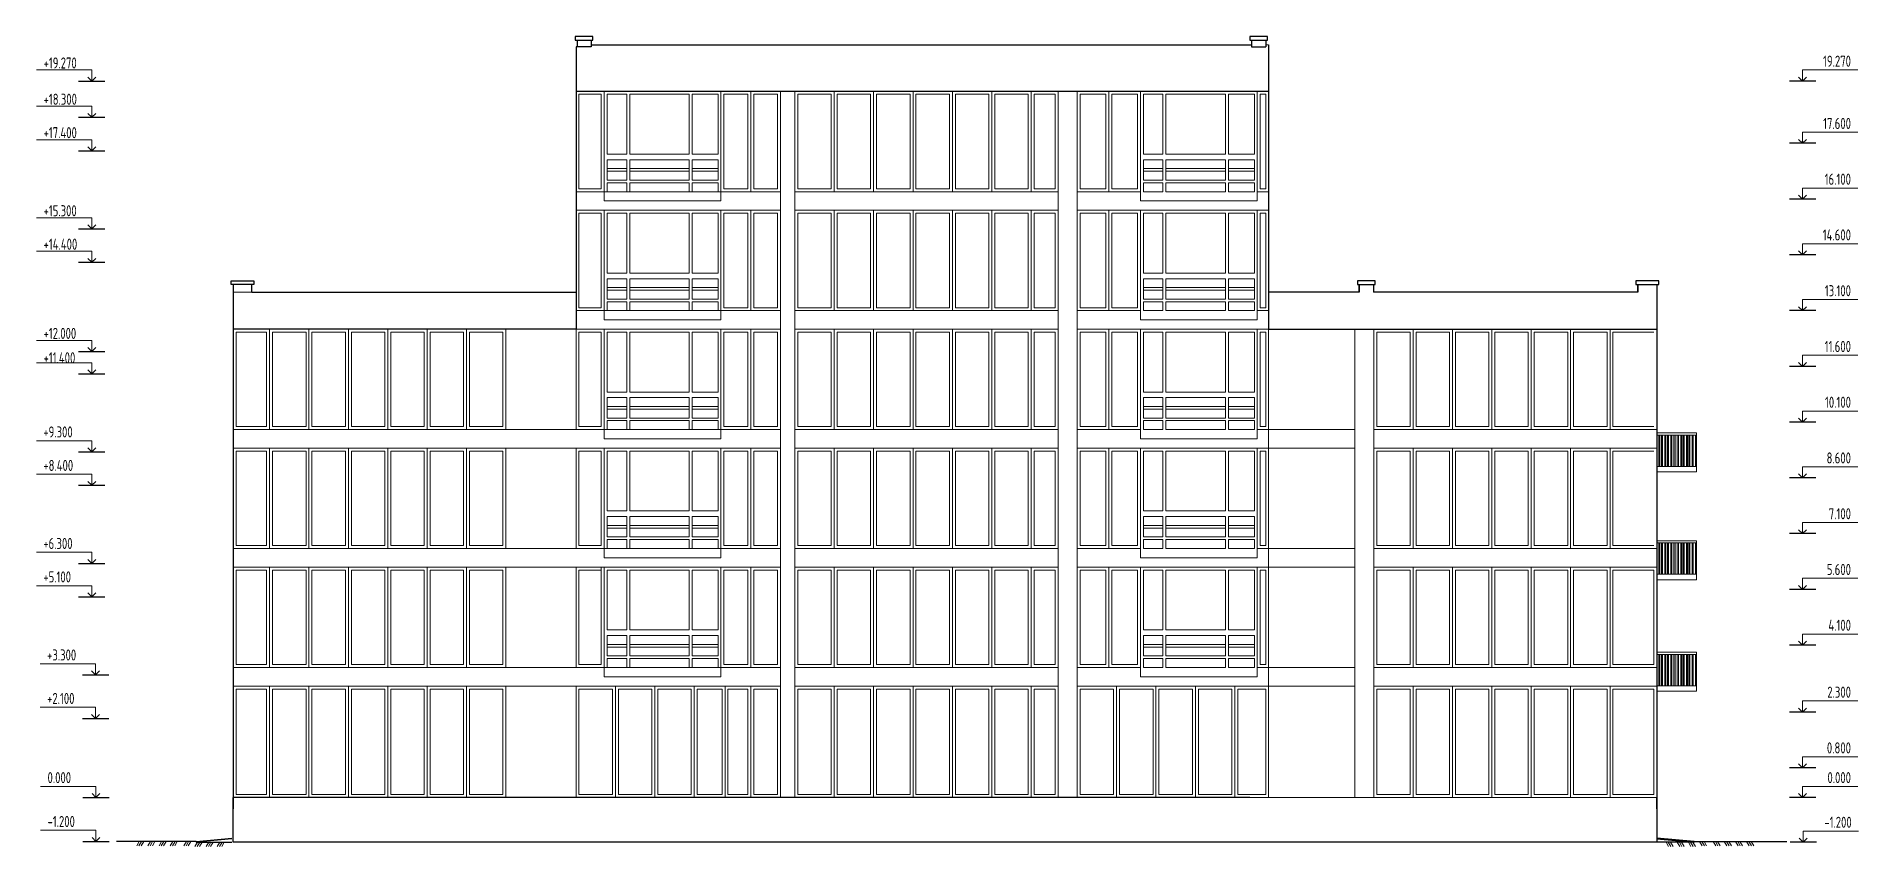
# Model space of a CAD drawing. Header units: millimetres. Extents: x -689206 to 4969298, y -1019800 to 703299.
# Drawn here: x 385140 to 434182, y -858921 to -837127 of the extents above; entities that cross this region are included whole.
import ezdxf

# ---------------------------------------------------------------- set-up
doc = ezdxf.new("R2010")
doc.units = ezdxf.units.MM
doc.layers.add('РАЗМЕРЫ', color=7, linetype='Continuous', lineweight=9)
doc.layers.add('разрез1-1', color=7, linetype='Continuous')
doc.layers.add('разрез2-2', color=7, linetype='Continuous')
doc.styles.add('Аннотативный', font='isocteur.ttf', dxfattribs={"width": 0.7, "height": 250})

msp = doc.modelspace()

# ---------------------------------------------------------------- texts
at = {"layer": 'разрез1-1', "lineweight": 30, "char_height": 297.819, "width": 1508.774, "style": 'Аннотативный'}
for s, insert, attachment_point in [('{\\fISOCPEUR|b0|i0|c204|p34;+19.270\\fISOCPEUR|b0|i0|c0|p34; }', (385331.9, -837691.3), 1), ('{\\fISOCPEUR|b0|i0|c204|p34;19.270\\fISOCPEUR|b0|i0|c0|p34; }', (433976.9, -837643.1), 3), ('{\\fISOCPEUR|b0|i0|c204|p34;+18.300\\fISOCPEUR|b0|i0|c0|p34; }', (385331.9, -838666.3), 1), ('{\\fISOCPEUR|b0|i0|c204|p34;+17.400\\fISOCPEUR|b0|i0|c0|p34; }', (385331.9, -839566.3), 1), ('{\\fISOCPEUR|b0|i0|c204|p34;17.600\\fISOCPEUR|b0|i0|c0|p34; }', (433976.9, -839318.1), 3), ('{\\fISOCPEUR|b0|i0|c204|p34;16.100\\fISOCPEUR|b0|i0|c0|p34; }', (433976.9, -840818.1), 3), ('{\\fISOCPEUR|b0|i0|c204|p34;+15.300\\fISOCPEUR|b0|i0|c0|p34; }', (385331.9, -841666.3), 1), ('{\\fISOCPEUR|b0|i0|c204|p34;14.600\\fISOCPEUR|b0|i0|c0|p34; }', (433976.9, -842318.1), 3), ('{\\fISOCPEUR|b0|i0|c204|p34;+14.400\\fISOCPEUR|b0|i0|c0|p34; }', (385331.9, -842566.3), 1), ('{\\fISOCPEUR|b0|i0|c204|p34;13.100\\fISOCPEUR|b0|i0|c0|p34; }', (433976.9, -843818.1), 3), ('{\\fISOCPEUR|b0|i0|c204|p34;+12.000\\fISOCPEUR|b0|i0|c0|p34; }', (385331.9, -844966.3), 1), ('{\\fISOCPEUR|b0|i0|c204|p34;11.600\\fISOCPEUR|b0|i0|c0|p34; }', (433976.9, -845318.1), 3), ('{\\fISOCPEUR|b0|i0|c204|p34;+11.400\\fISOCPEUR|b0|i0|c0|p34; }', (385331.9, -845623.7), 1), ('{\\fISOCPEUR|b0|i0|c204|p34;10.100\\fISOCPEUR|b0|i0|c0|p34; }', (433976.9, -846818.1), 3), ('{\\fISOCPEUR|b0|i0|c204|p34;+9.300\\fISOCPEUR|b0|i0|c0|p34; }', (385325.8, -847618.1), 1), ('{\\fISOCPEUR|b0|i0|c204|p34;8.600\\fISOCPEUR|b0|i0|c0|p34; }', (433976.9, -848318.1), 3), ('{\\fISOCPEUR|b0|i0|c204|p34;+8.400\\fISOCPEUR|b0|i0|c0|p34; }', (385325.8, -848518.1), 1), ('{\\fISOCPEUR|b0|i0|c204|p34;7.100\\fISOCPEUR|b0|i0|c0|p34; }', (433976.9, -849818.1), 3), ('{\\fISOCPEUR|b0|i0|c204|p34;+6.300\\fISOCPEUR|b0|i0|c0|p34; }', (385325.8, -850618.1), 1), ('{\\fISOCPEUR|b0|i0|c204|p34;5.600\\fISOCPEUR|b0|i0|c0|p34; }', (433976.9, -851318.1), 3), ('{\\fISOCPEUR|b0|i0|c204|p34;+5.100\\fISOCPEUR|b0|i0|c0|p34; }', (385325.8, -851518.1), 1), ('{\\fISOCPEUR|b0|i0|c204|p34;4.100\\fISOCPEUR|b0|i0|c0|p34; }', (433976.9, -852818.1), 3), ('{\\fISOCPEUR|b0|i0|c204|p34;4.100\\fISOCPEUR|b0|i0|c0|p34; }', (433976.9, -852818.1), 3), ('{\\fISOCPEUR|b0|i0|c204|p34;+3.300\\fISOCPEUR|b0|i0|c0|p34; }', (385427.7, -853618.1), 1), ('{\\fISOCPEUR|b0|i0|c204|p34;+2.100\\fISOCPEUR|b0|i0|c0|p34; }', (385427.7, -854788.1), 1), ('{\\fISOCPEUR|b0|i0|c204|p34;2.300\\fISOCPEUR|b0|i0|c0|p34; }', (433976.9, -854618.1), 3), ('{\\fISOCPEUR|b0|i0|c204|p34;0.800\\fISOCPEUR|b0|i0|c0|p34; }', (433976.9, -856118.1), 3), ('{\\fISOCPEUR|b0|i0|c204|p34;0.000\\fISOCPEUR|b0|i0|c0|p34; }', (385439.3, -856918.1), 1), ('{\\fISOCPEUR|b0|i0|c204|p34;0.000\\fISOCPEUR|b0|i0|c0|p34; }', (433976.9, -856918.1), 3), ('{\\fISOCPEUR|b0|i0|c204|p34;-1.200\\fISOCPEUR|b0|i0|c0|p34; }', (385439.3, -858098.1), 1), ('{\\fISOCPEUR|b0|i0|c204|p34;-1.200\\fISOCPEUR|b0|i0|c0|p34; }', (433996.3, -858118.8), 3)]:
    msp.add_mtext(s, dxfattribs=dict(at, insert=insert, attachment_point=attachment_point))

# ---------------------------------------------------------------- linework, layer by layer
at = {"layer": 'РАЗМЕРЫ', "lineweight": 30, "ltscale": 35}
for p, q in [((399662.7, -837403.3), (399662.7, -845003.3)), ((400069.5, -837403.3), (399662.7, -837403.3)), ((400069.5, -837351.6), (417844.7, -837351.6)), ((417844.7, -837403.3), (418224.7, -837403.3)), ((418304.7, -837351.6), (418304.7, -845003.3)), ((418304.7, -838603.3), (399662.7, -838603.3)), ((390382.7, -843803.3), (390382.7, -843703.3)), ((390382.7, -843703.3), (390940.7, -843703.3)), ((390432.7, -843803.3), (390382.7, -843803.3)), ((390432.7, -843803.3), (390432.7, -857603.3)), ((390940.7, -843803.3), (390432.7, -843803.3)), ((390940.7, -843703.3), (390990.7, -843703.3)), ((390940.7, -844003.3), (390940.7, -843803.3)), ((390990.7, -843803.3), (390940.7, -843803.3)), ((390990.7, -843703.3), (390990.7, -843803.3)), ((420742.7, -843703.3), (420692.7, -843703.3)), ((420692.7, -843703.3), (420692.7, -843803.3)), ((420692.7, -843803.3), (420742.7, -843803.3)), ((421172.7, -843703.3), (420742.7, -843703.3)), ((420742.7, -843803.3), (420742.7, -844003.3)), ((420742.7, -844003.3), (420742.7, -843803.3)), ((420742.7, -844003.3), (420742.7, -843803.3)), ((420742.7, -843803.3), (421122.7, -843803.3)), ((421122.7, -843803.3), (421122.7, -844003.3)), ((421122.7, -843803.3), (421172.7, -843803.3)), ((421172.7, -843803.3), (421172.7, -843703.3)), ((428241, -843703.3), (428191, -843703.3)), ((428191, -843703.3), (428191, -843803.3)), ((428191, -843803.3), (428241, -843803.3)), ((428804.7, -843703.3), (428241, -843703.3)), ((428241, -844003.3), (428241, -843803.3)), ((428241, -843803.3), (428754.7, -843803.3)), ((428241, -843803.3), (428241, -844003.3)), ((428754.7, -843803.3), (428754.7, -857603.3)), ((428754.7, -843803.3), (428804.7, -843803.3)), ((428804.7, -843803.3), (428804.7, -843703.3)), ((390940.7, -844003.3), (399662.7, -844003.3)), ((420742.7, -844003.3), (418304.7, -844003.3)), ((428241, -844003.3), (421122.7, -844003.3)), ((399662.7, -845003.3), (390432.7, -845003.3)), ((418304.7, -845003.3), (428754.7, -845003.3)), ((417794.7, -857603.3), (390432.7, -857603.3)), ((390432.7, -857603.3), (390432.7, -857903.3)), ((390432.7, -858803.3), (390432.7, -857603.3)), ((428754.7, -857903.3), (428754.7, -857603.3)), ((428754.7, -857603.3), (428754.7, -858803.3)), ((428754.7, -858803.3), (390432.7, -858803.3))]:
    msp.add_line(p, q, dxfattribs=at)
at = {"layer": 'РАЗМЕРЫ', "lineweight": 5, "ltscale": 35}
for p, q in [((400069.5, -837226.6), (400069.5, -837351.6)), ((418224.7, -837351.6), (418304.7, -837351.6)), ((400171.7, -838603.3), (402181.6, -838603.3)), ((400419.4, -838603.3), (400419.4, -841553.3)), ((403559.4, -838603.3), (403559.4, -841553.3)), ((404364.5, -841303.3), (404364.5, -838603.3)), ((405169.6, -838603.3), (405169.6, -857603.3)), ((405552.7, -838603.3), (405552.7, -857603.3)), ((406612.7, -841223.3), (406612.7, -838603.3)), ((406612.7, -838603.3), (406612.7, -841303.3)), ((406612.7, -841303.3), (406612.7, -838603.3)), ((407672.7, -841223.3), (407672.7, -838603.3)), ((407672.7, -838603.3), (407672.7, -841303.3)), ((407672.7, -841303.3), (407672.7, -838603.3)), ((408732.7, -841223.3), (408732.7, -838603.3)), ((408732.7, -838603.3), (408732.7, -841303.3)), ((408732.7, -841303.3), (408732.7, -838603.3)), ((409792.7, -841223.3), (409792.7, -838603.3)), ((409792.7, -838603.3), (409792.7, -841303.3)), ((409792.7, -841303.3), (409792.7, -838603.3)), ((410852.7, -841223.3), (410852.7, -838603.3)), ((410852.7, -838603.3), (410852.7, -841303.3)), ((410852.7, -841303.3), (410852.7, -838603.3)), ((411912.7, -841223.3), (411912.7, -838603.3)), ((411912.7, -838603.3), (411912.7, -841303.3)), ((411912.7, -841303.3), (411912.7, -838603.3)), ((412642.7, -838603.3), (412642.7, -857603.3)), ((413152.7, -838603.3), (413152.7, -857603.3)), ((414002.3, -841303.3), (414002.3, -838603.3)), ((414852, -838603.3), (414852, -841553.3)), ((417992, -838603.3), (417992, -841553.3)), ((417992, -838603.3), (418072, -838603.3)), ((399742.7, -841223.3), (399742.7, -838683.3)), ((399742.7, -838683.3), (400339.4, -838683.3)), ((400339.4, -838683.3), (400339.4, -841223.3)), ((400499.4, -840292.9), (400499.4, -838683.3)), ((401028.1, -838683.3), (400499.4, -838683.3)), ((401028.1, -840292.9), (401028.1, -838683.3)), ((401108.1, -838683.3), (401108.1, -840292.9)), ((402708.1, -838683.3), (401108.1, -838683.3)), ((402708.1, -840292.9), (402708.1, -838683.3)), ((402788.1, -838683.3), (402788.1, -840292.9)), ((403489.4, -838683.3), (402788.1, -838683.3)), ((403489.4, -840292.9), (403489.4, -838683.3)), ((403639.4, -841223.3), (403639.4, -838683.3)), ((403639.4, -838683.3), (404284.5, -838683.3)), ((404284.5, -841223.3), (404284.5, -838683.3)), ((404444.5, -838683.3), (405089.6, -838683.3)), ((404444.5, -838683.3), (404444.5, -841223.3)), ((405089.6, -838683.3), (405089.6, -841223.3)), ((405632.7, -838683.3), (405632.7, -841223.3)), ((405632.7, -838683.3), (406532.7, -838683.3)), ((406532.7, -838683.3), (406532.7, -841223.3)), ((406532.7, -841223.3), (406532.7, -838683.3)), ((406532.7, -841223.3), (406532.7, -838683.3)), ((406692.7, -841223.3), (406692.7, -838683.3)), ((406692.7, -838683.3), (407592.7, -838683.3)), ((407592.7, -838683.3), (407592.7, -841223.3)), ((407592.7, -838683.3), (407592.7, -841223.3)), ((407592.7, -841223.3), (407592.7, -838683.3)), ((407592.7, -841223.3), (407592.7, -838683.3)), ((407752.7, -841223.3), (407752.7, -838683.3)), ((407752.7, -838683.3), (408652.7, -838683.3)), ((408652.7, -838683.3), (408652.7, -841223.3)), ((408652.7, -838683.3), (408652.7, -841223.3)), ((408652.7, -838683.3), (408652.7, -841223.3)), ((408652.7, -841223.3), (408652.7, -838683.3)), ((408652.7, -841223.3), (408652.7, -838683.3)), ((408812.7, -841223.3), (408812.7, -838683.3)), ((408812.7, -838683.3), (409712.7, -838683.3)), ((409712.7, -838683.3), (409712.7, -841223.3)), ((409712.7, -838683.3), (409712.7, -841223.3)), ((409712.7, -838683.3), (409712.7, -841223.3)), ((409712.7, -838683.3), (409712.7, -841223.3)), ((409712.7, -841223.3), (409712.7, -838683.3)), ((409712.7, -841223.3), (409712.7, -838683.3)), ((409872.7, -841223.3), (409872.7, -838683.3)), ((409872.7, -838683.3), (410772.7, -838683.3)), ((410772.7, -838683.3), (410772.7, -841223.3)), ((410772.7, -838683.3), (410772.7, -841223.3)), ((410772.7, -838683.3), (410772.7, -841223.3)), ((410772.7, -838683.3), (410772.7, -841223.3)), ((410772.7, -838683.3), (410772.7, -841223.3)), ((410772.7, -841223.3), (410772.7, -838683.3)), ((410772.7, -841223.3), (410772.7, -838683.3)), ((410932.7, -841223.3), (410932.7, -838683.3)), ((410932.7, -838683.3), (411832.7, -838683.3)), ((411832.7, -838683.3), (411832.7, -841223.3)), ((411832.7, -838683.3), (411832.7, -841223.3)), ((411832.7, -838683.3), (411832.7, -841223.3)), ((411832.7, -838683.3), (411832.7, -841223.3)), ((411832.7, -838683.3), (411832.7, -841223.3)), ((411832.7, -838683.3), (411832.7, -841223.3)), ((411832.7, -841223.3), (411832.7, -838683.3)), ((411832.7, -841223.3), (411832.7, -838683.3)), ((411992.7, -841223.3), (411992.7, -838683.3)), ((411992.7, -838683.3), (412562.7, -838683.3)), ((412562.7, -841223.3), (412562.7, -838683.3)), ((413922.3, -838683.3), (413232.7, -838683.3)), ((413232.7, -838683.3), (413232.7, -841223.3)), ((413922.3, -838683.3), (413922.3, -841223.3)), ((414772, -838683.3), (414082.3, -838683.3)), ((414082.3, -838683.3), (414082.3, -841223.3)), ((414772, -841223.3), (414772, -838683.3)), ((414932, -840292.9), (414932, -838683.3)), ((415460.6, -838683.3), (414932, -838683.3)), ((415460.6, -840292.9), (415460.6, -838683.3)), ((415540.6, -838683.3), (415540.6, -840292.9)), ((417140.6, -838683.3), (415540.6, -838683.3)), ((417140.6, -840292.9), (417140.6, -838683.3)), ((417220.6, -838683.3), (417220.6, -840292.9)), ((417922, -838683.3), (417220.6, -838683.3)), ((417922, -840292.9), (417922, -838683.3)), ((418072, -838683.3), (418072, -841223.3)), ((418224.7, -838683.3), (418072, -838683.3)), ((418224.7, -841223.3), (418224.7, -838683.3)), ((401028.1, -840292.9), (400499.4, -840292.9)), ((400499.4, -840992.9), (400499.4, -840442.9)), ((400499.4, -840682.9), (400499.4, -840442.9)), ((400499.4, -840442.9), (401028.1, -840442.9)), ((401028.1, -840992.9), (401028.1, -840442.9)), ((402708.1, -840292.9), (401108.1, -840292.9)), ((401108.1, -840442.9), (401108.1, -840992.9)), ((401108.1, -840442.9), (402708.1, -840442.9)), ((402708.1, -840992.9), (402708.1, -840442.9)), ((403489.4, -840292.9), (402788.1, -840292.9)), ((402788.1, -840442.9), (402788.1, -840992.9)), ((402788.1, -840442.9), (403489.4, -840442.9)), ((403489.4, -840992.9), (403489.4, -840442.9)), ((415460.6, -840292.9), (414932, -840292.9)), ((414932, -840992.9), (414932, -840442.9)), ((414932, -840682.9), (414932, -840442.9)), ((414932, -840442.9), (415460.6, -840442.9)), ((415460.6, -840992.9), (415460.6, -840442.9)), ((417140.6, -840292.9), (415540.6, -840292.9)), ((415540.6, -840442.9), (415540.6, -840992.9)), ((415540.6, -840442.9), (417140.6, -840442.9)), ((417140.6, -840992.9), (417140.6, -840442.9)), ((417922, -840292.9), (417220.6, -840292.9)), ((417220.6, -840442.9), (417220.6, -840992.9)), ((417220.6, -840442.9), (417922, -840442.9)), ((417922, -840992.9), (417922, -840442.9)), ((401028.1, -840682.9), (400499.4, -840682.9)), ((400499.4, -840992.9), (400499.4, -840752.9)), ((400499.4, -840752.9), (401028.1, -840752.9)), ((400499.4, -840992.9), (401028.1, -840992.9)), ((402708.1, -840682.9), (401108.1, -840682.9)), ((401108.1, -840752.9), (402708.1, -840752.9)), ((401108.1, -840992.9), (402708.1, -840992.9)), ((403489.4, -840682.9), (402788.1, -840682.9)), ((402788.1, -840752.9), (403489.4, -840752.9)), ((402788.1, -840992.9), (403489.4, -840992.9)), ((403489.4, -840752.9), (403489.4, -840682.9)), ((415460.6, -840682.9), (414932, -840682.9)), ((414932, -840992.9), (414932, -840752.9)), ((414932, -840752.9), (415460.6, -840752.9)), ((414932, -840992.9), (415460.6, -840992.9)), ((417140.6, -840682.9), (415540.6, -840682.9)), ((415540.6, -840752.9), (417140.6, -840752.9)), ((415540.6, -840992.9), (417140.6, -840992.9)), ((417922, -840682.9), (417220.6, -840682.9)), ((417220.6, -840752.9), (417922, -840752.9)), ((417220.6, -840992.9), (417922, -840992.9)), ((417922, -840752.9), (417922, -840682.9)), ((405169.6, -841303.3), (399662.7, -841303.3)), ((400339.4, -841223.3), (399742.7, -841223.3)), ((401028.1, -841062.9), (400499.4, -841062.9)), ((400499.4, -841303.3), (400499.4, -841062.9)), ((401028.1, -841303.3), (400499.4, -841303.3)), ((401028.1, -841303.3), (400499.4, -841303.3)), ((401028.1, -841303.3), (401028.1, -841062.9)), ((401108.1, -841062.9), (401108.1, -841303.3)), ((402708.1, -841062.9), (401108.1, -841062.9)), ((402708.1, -841303.3), (401108.1, -841303.3)), ((402708.1, -841303.3), (401108.1, -841303.3)), ((402708.1, -841303.3), (402708.1, -841062.9)), ((402788.1, -841062.9), (402788.1, -841303.3)), ((403489.4, -841062.9), (402788.1, -841062.9)), ((403489.4, -841303.3), (402788.1, -841303.3)), ((403489.4, -841303.3), (402788.1, -841303.3)), ((403489.4, -841303.3), (403489.4, -841062.9)), ((404284.5, -841223.3), (403639.4, -841223.3)), ((404364.5, -841223.3), (404364.5, -841143.3)), ((404364.5, -841143.3), (404364.5, -841223.3)), ((405089.6, -841223.3), (404444.5, -841223.3)), ((412642.7, -841303.3), (405552.7, -841303.3)), ((405632.7, -841223.3), (406532.7, -841223.3)), ((405632.7, -841223.3), (406532.7, -841223.3)), ((406692.7, -841223.3), (407592.7, -841223.3)), ((406692.7, -841223.3), (406902.7, -841223.3)), ((407752.7, -841223.3), (408652.7, -841223.3)), ((408172.7, -841223.3), (408652.7, -841223.3)), ((408812.7, -841223.3), (409712.7, -841223.3)), ((408812.7, -841223.3), (409442.7, -841223.3)), ((409872.7, -841223.3), (410772.7, -841223.3)), ((410932.7, -841223.3), (411832.7, -841223.3)), ((411992.7, -841223.3), (412562.7, -841223.3)), ((414852, -841303.3), (413152.7, -841303.3)), ((413232.7, -841223.3), (413922.3, -841223.3)), ((414082.3, -841223.3), (414772, -841223.3)), ((415460.6, -841062.9), (414932, -841062.9)), ((414932, -841303.3), (414932, -841062.9)), ((415460.6, -841303.3), (414932, -841303.3)), ((415460.6, -841303.3), (414932, -841303.3)), ((415460.6, -841303.3), (415460.6, -841062.9)), ((415540.6, -841062.9), (415540.6, -841303.3)), ((417140.6, -841062.9), (415540.6, -841062.9)), ((417140.6, -841303.3), (415540.6, -841303.3)), ((417140.6, -841303.3), (415540.6, -841303.3)), ((417140.6, -841303.3), (417140.6, -841062.9)), ((417220.6, -841062.9), (417220.6, -841303.3)), ((417922, -841062.9), (417220.6, -841062.9)), ((417922, -841303.3), (417220.6, -841303.3)), ((417922, -841303.3), (417220.6, -841303.3)), ((417922, -841303.3), (417922, -841062.9)), ((418304.7, -841303.3), (417992, -841303.3)), ((417992, -841303.3), (417992, -841353.3)), ((418072, -841223.3), (418224.7, -841223.3)), ((418304.7, -841803.3), (418304.7, -841303.3)), ((399662.7, -844503.3), (399662.7, -841803.3)), ((399662.7, -841803.3), (405169.6, -841803.3)), ((399742.7, -844423.3), (399742.7, -841883.3)), ((399742.7, -841883.3), (400339.4, -841883.3)), ((400339.4, -841883.3), (400339.4, -844423.3)), ((403559.4, -841553.3), (400419.4, -841553.3)), ((400419.4, -841803.3), (400419.4, -844753.3)), ((400419.4, -841803.3), (400419.4, -844753.3)), ((400499.4, -843492.9), (400499.4, -841883.3)), ((401028.1, -841883.3), (400499.4, -841883.3)), ((401028.1, -843492.9), (401028.1, -841883.3)), ((401108.1, -841883.3), (401108.1, -843492.9)), ((402708.1, -841883.3), (401108.1, -841883.3)), ((402708.1, -843492.9), (402708.1, -841883.3)), ((402788.1, -841883.3), (402788.1, -843492.9)), ((403489.4, -841883.3), (402788.1, -841883.3)), ((403489.4, -843492.9), (403489.4, -841883.3)), ((403559.4, -841803.3), (403559.4, -844753.3)), ((403639.4, -844423.3), (403639.4, -841883.3)), ((403639.4, -841883.3), (404284.5, -841883.3)), ((404284.5, -844423.3), (404284.5, -841883.3)), ((404364.5, -844503.3), (404364.5, -841803.3)), ((404444.5, -841883.3), (405089.6, -841883.3)), ((404444.5, -841883.3), (404444.5, -844423.3)), ((405089.6, -841883.3), (405089.6, -844423.3)), ((405552.7, -841803.3), (412642.7, -841803.3)), ((405632.7, -841883.3), (405632.7, -844423.3)), ((405632.7, -841883.3), (406532.7, -841883.3)), ((406532.7, -841883.3), (406532.7, -844423.3)), ((406532.7, -844423.3), (406532.7, -841883.3)), ((406532.7, -844423.3), (406532.7, -841883.3)), ((406612.7, -844423.3), (406612.7, -841803.3)), ((406612.7, -841803.3), (406612.7, -844503.3)), ((406612.7, -844503.3), (406612.7, -841803.3)), ((406692.7, -844423.3), (406692.7, -841883.3)), ((406692.7, -841883.3), (407592.7, -841883.3)), ((407592.7, -841883.3), (407592.7, -844423.3)), ((407592.7, -841883.3), (407592.7, -844423.3)), ((407592.7, -844423.3), (407592.7, -841883.3)), ((407592.7, -844423.3), (407592.7, -841883.3)), ((407672.7, -844423.3), (407672.7, -841803.3)), ((407672.7, -841803.3), (407672.7, -844503.3)), ((407672.7, -844503.3), (407672.7, -841803.3)), ((407752.7, -844423.3), (407752.7, -841883.3)), ((407752.7, -841883.3), (408652.7, -841883.3)), ((408652.7, -841883.3), (408652.7, -844423.3)), ((408652.7, -841883.3), (408652.7, -844423.3)), ((408652.7, -841883.3), (408652.7, -844423.3)), ((408652.7, -844423.3), (408652.7, -841883.3)), ((408652.7, -844423.3), (408652.7, -841883.3)), ((408732.7, -844423.3), (408732.7, -841803.3)), ((408732.7, -841803.3), (408732.7, -844503.3)), ((408732.7, -844503.3), (408732.7, -841803.3)), ((408812.7, -844423.3), (408812.7, -841883.3)), ((408812.7, -841883.3), (409712.7, -841883.3)), ((409712.7, -841883.3), (409712.7, -844423.3)), ((409712.7, -841883.3), (409712.7, -844423.3)), ((409712.7, -841883.3), (409712.7, -844423.3)), ((409712.7, -841883.3), (409712.7, -844423.3)), ((409712.7, -844423.3), (409712.7, -841883.3)), ((409712.7, -844423.3), (409712.7, -841883.3)), ((409792.7, -844423.3), (409792.7, -841803.3)), ((409792.7, -841803.3), (409792.7, -844503.3)), ((409792.7, -844503.3), (409792.7, -841803.3)), ((409872.7, -844423.3), (409872.7, -841883.3)), ((409872.7, -841883.3), (410772.7, -841883.3)), ((410772.7, -841883.3), (410772.7, -844423.3)), ((410772.7, -841883.3), (410772.7, -844423.3)), ((410772.7, -841883.3), (410772.7, -844423.3)), ((410772.7, -841883.3), (410772.7, -844423.3)), ((410772.7, -841883.3), (410772.7, -844423.3)), ((410772.7, -844423.3), (410772.7, -841883.3)), ((410772.7, -844423.3), (410772.7, -841883.3)), ((410852.7, -844423.3), (410852.7, -841803.3)), ((410852.7, -841803.3), (410852.7, -844503.3)), ((410852.7, -844503.3), (410852.7, -841803.3)), ((410932.7, -844423.3), (410932.7, -841883.3)), ((410932.7, -841883.3), (411832.7, -841883.3)), ((411832.7, -841883.3), (411832.7, -844423.3)), ((411832.7, -841883.3), (411832.7, -844423.3)), ((411832.7, -841883.3), (411832.7, -844423.3)), ((411832.7, -841883.3), (411832.7, -844423.3)), ((411832.7, -841883.3), (411832.7, -844423.3)), ((411832.7, -841883.3), (411832.7, -844423.3)), ((411832.7, -844423.3), (411832.7, -841883.3)), ((411832.7, -844423.3), (411832.7, -841883.3)), ((411912.7, -844423.3), (411912.7, -841803.3)), ((411912.7, -841803.3), (411912.7, -844503.3)), ((411912.7, -844503.3), (411912.7, -841803.3)), ((411992.7, -844423.3), (411992.7, -841883.3)), ((411992.7, -841883.3), (412562.7, -841883.3)), ((412562.7, -844423.3), (412562.7, -841883.3)), ((413152.7, -841803.3), (418304.7, -841803.3)), ((413922.3, -841883.3), (413232.7, -841883.3)), ((413232.7, -841883.3), (413232.7, -844423.3)), ((413922.3, -841883.3), (413922.3, -844423.3)), ((414002.3, -844503.3), (414002.3, -841803.3)), ((414772, -841883.3), (414082.3, -841883.3)), ((414082.3, -841883.3), (414082.3, -844423.3)), ((414772, -844423.3), (414772, -841883.3)), ((417992, -841553.3), (414852, -841553.3)), ((414852, -841803.3), (414852, -844753.3)), ((414852, -841803.3), (414852, -844753.3)), ((414932, -843492.9), (414932, -841883.3)), ((415460.6, -841883.3), (414932, -841883.3)), ((415460.6, -843492.9), (415460.6, -841883.3)), ((415540.6, -841883.3), (415540.6, -843492.9)), ((417140.6, -841883.3), (415540.6, -841883.3)), ((417140.6, -843492.9), (417140.6, -841883.3)), ((417220.6, -841883.3), (417220.6, -843492.9)), ((417922, -841883.3), (417220.6, -841883.3)), ((417922, -843492.9), (417922, -841883.3)), ((417992, -841803.3), (417992, -844753.3)), ((418072, -841883.3), (418072, -844423.3)), ((418224.7, -841883.3), (418072, -841883.3)), ((418224.7, -844423.3), (418224.7, -841883.3)), ((401028.1, -843492.9), (400499.4, -843492.9)), ((402708.1, -843492.9), (401108.1, -843492.9)), ((403489.4, -843492.9), (402788.1, -843492.9)), ((415460.6, -843492.9), (414932, -843492.9)), ((417140.6, -843492.9), (415540.6, -843492.9)), ((417922, -843492.9), (417220.6, -843492.9)), ((400499.4, -844192.9), (400499.4, -843642.9)), ((400499.4, -843882.9), (400499.4, -843642.9)), ((400499.4, -843642.9), (401028.1, -843642.9)), ((401028.1, -843882.9), (400499.4, -843882.9)), ((400499.4, -844192.9), (400499.4, -843952.9)), ((400499.4, -843952.9), (401028.1, -843952.9)), ((401028.1, -844192.9), (401028.1, -843642.9)), ((401108.1, -843642.9), (401108.1, -844192.9)), ((401108.1, -843642.9), (402708.1, -843642.9)), ((402708.1, -843882.9), (401108.1, -843882.9)), ((401108.1, -843952.9), (402708.1, -843952.9)), ((402708.1, -844192.9), (402708.1, -843642.9)), ((402788.1, -843642.9), (402788.1, -844192.9)), ((402788.1, -843642.9), (403489.4, -843642.9)), ((403489.4, -843882.9), (402788.1, -843882.9)), ((402788.1, -843952.9), (403489.4, -843952.9)), ((403489.4, -844192.9), (403489.4, -843642.9)), ((403489.4, -843952.9), (403489.4, -843882.9)), ((414932, -844192.9), (414932, -843642.9)), ((414932, -843882.9), (414932, -843642.9)), ((414932, -843642.9), (415460.6, -843642.9)), ((415460.6, -843882.9), (414932, -843882.9)), ((414932, -844192.9), (414932, -843952.9)), ((414932, -843952.9), (415460.6, -843952.9)), ((415460.6, -844192.9), (415460.6, -843642.9)), ((415540.6, -843642.9), (415540.6, -844192.9)), ((415540.6, -843642.9), (417140.6, -843642.9)), ((417140.6, -843882.9), (415540.6, -843882.9)), ((415540.6, -843952.9), (417140.6, -843952.9)), ((417140.6, -844192.9), (417140.6, -843642.9)), ((417220.6, -843642.9), (417220.6, -844192.9)), ((417220.6, -843642.9), (417922, -843642.9)), ((417922, -843882.9), (417220.6, -843882.9)), ((417220.6, -843952.9), (417922, -843952.9)), ((417922, -844192.9), (417922, -843642.9)), ((417922, -843952.9), (417922, -843882.9)), ((390940.7, -844003.3), (390432.7, -844003.3)), ((400339.4, -844423.3), (399742.7, -844423.3)), ((400499.4, -844192.9), (401028.1, -844192.9)), ((401028.1, -844262.9), (400499.4, -844262.9)), ((400499.4, -844503.3), (400499.4, -844262.9)), ((401028.1, -844503.3), (401028.1, -844262.9)), ((401108.1, -844192.9), (402708.1, -844192.9)), ((401108.1, -844262.9), (401108.1, -844503.3)), ((402708.1, -844262.9), (401108.1, -844262.9)), ((402708.1, -844503.3), (402708.1, -844262.9)), ((402788.1, -844192.9), (403489.4, -844192.9)), ((402788.1, -844262.9), (402788.1, -844503.3)), ((403489.4, -844262.9), (402788.1, -844262.9)), ((403489.4, -844503.3), (403489.4, -844262.9)), ((404284.5, -844423.3), (403639.4, -844423.3)), ((404364.5, -844423.3), (404364.5, -844343.3)), ((404364.5, -844343.3), (404364.5, -844423.3)), ((405089.6, -844423.3), (404444.5, -844423.3)), ((405632.7, -844423.3), (406532.7, -844423.3)), ((405632.7, -844423.3), (406532.7, -844423.3)), ((406692.7, -844423.3), (407592.7, -844423.3)), ((406692.7, -844423.3), (406902.7, -844423.3)), ((407752.7, -844423.3), (408652.7, -844423.3)), ((408172.7, -844423.3), (408652.7, -844423.3)), ((408812.7, -844423.3), (409712.7, -844423.3)), ((408812.7, -844423.3), (409442.7, -844423.3)), ((409872.7, -844423.3), (410772.7, -844423.3)), ((410932.7, -844423.3), (411832.7, -844423.3)), ((411992.7, -844423.3), (412562.7, -844423.3)), ((413232.7, -844423.3), (413922.3, -844423.3)), ((414082.3, -844423.3), (414772, -844423.3)), ((414932, -844192.9), (415460.6, -844192.9)), ((415460.6, -844262.9), (414932, -844262.9)), ((414932, -844503.3), (414932, -844262.9)), ((415460.6, -844503.3), (415460.6, -844262.9)), ((415540.6, -844192.9), (417140.6, -844192.9)), ((415540.6, -844262.9), (415540.6, -844503.3)), ((417140.6, -844262.9), (415540.6, -844262.9)), ((417140.6, -844503.3), (417140.6, -844262.9)), ((417220.6, -844192.9), (417922, -844192.9)), ((417220.6, -844262.9), (417220.6, -844503.3)), ((417922, -844262.9), (417220.6, -844262.9)), ((417922, -844503.3), (417922, -844262.9)), ((418072, -844423.3), (418224.7, -844423.3)), ((405169.6, -844503.3), (399662.7, -844503.3)), ((403559.4, -844753.3), (400419.4, -844753.3)), ((401028.1, -844503.3), (400499.4, -844503.3)), ((402708.1, -844503.3), (401108.1, -844503.3)), ((403489.4, -844503.3), (402788.1, -844503.3)), ((412642.7, -844503.3), (405552.7, -844503.3)), ((414852, -844503.3), (413152.7, -844503.3)), ((417992, -844753.3), (414852, -844753.3)), ((415460.6, -844503.3), (414932, -844503.3)), ((417140.6, -844503.3), (415540.6, -844503.3)), ((417922, -844503.3), (417220.6, -844503.3)), ((418304.7, -844503.3), (417992, -844503.3)), ((417992, -844503.3), (417992, -844553.3)), ((418304.7, -845003.3), (418304.7, -844503.3)), ((390512.7, -845083.3), (390512.7, -847623.3)), ((390512.7, -845083.3), (391335.7, -845083.3)), ((391335.7, -845083.3), (391335.7, -847623.3)), ((391335.7, -847623.3), (391335.7, -845083.3)), ((391335.7, -847623.3), (391335.7, -845083.3)), ((391415.7, -847623.3), (391415.7, -845003.3)), ((391415.7, -845003.3), (391415.7, -847703.3)), ((391415.7, -847703.3), (391415.7, -845003.3)), ((391495.7, -845083.3), (391495.7, -847623.3)), ((391495.7, -847623.3), (391495.7, -845083.3)), ((391495.7, -845083.3), (392395.7, -845083.3)), ((392395.7, -845083.3), (392395.7, -847623.3)), ((392395.7, -847623.3), (392395.7, -845083.3)), ((392395.7, -847623.3), (392395.7, -845083.3)), ((392475.7, -847623.3), (392475.7, -845003.3)), ((392475.7, -845003.3), (392475.7, -847703.3)), ((392475.7, -847703.3), (392475.7, -845003.3)), ((392555.7, -847623.3), (392555.7, -845083.3)), ((392555.7, -845083.3), (393455.7, -845083.3)), ((393455.7, -845083.3), (393455.7, -847623.3)), ((393455.7, -845083.3), (393455.7, -847623.3)), ((393455.7, -847623.3), (393455.7, -845083.3)), ((393455.7, -847623.3), (393455.7, -845083.3)), ((393535.7, -847623.3), (393535.7, -845003.3)), ((393535.7, -845003.3), (393535.7, -847703.3)), ((393535.7, -847703.3), (393535.7, -845003.3)), ((393615.7, -847623.3), (393615.7, -845083.3)), ((393615.7, -845083.3), (394515.7, -845083.3)), ((394515.7, -845083.3), (394515.7, -847623.3)), ((394515.7, -845083.3), (394515.7, -847623.3)), ((394515.7, -845083.3), (394515.7, -847623.3)), ((394515.7, -847623.3), (394515.7, -845083.3)), ((394515.7, -847623.3), (394515.7, -845083.3)), ((394595.7, -847623.3), (394595.7, -845003.3)), ((394595.7, -845003.3), (394595.7, -847703.3)), ((394595.7, -847703.3), (394595.7, -845003.3)), ((394675.7, -847623.3), (394675.7, -845083.3)), ((394675.7, -845083.3), (395575.7, -845083.3)), ((395575.7, -845083.3), (395575.7, -847623.3)), ((395575.7, -845083.3), (395575.7, -847623.3)), ((395575.7, -845083.3), (395575.7, -847623.3)), ((395575.7, -845083.3), (395575.7, -847623.3)), ((395575.7, -847623.3), (395575.7, -845083.3)), ((395575.7, -847623.3), (395575.7, -845083.3)), ((395655.7, -847623.3), (395655.7, -845003.3)), ((395655.7, -845003.3), (395655.7, -847703.3)), ((395655.7, -847703.3), (395655.7, -845003.3)), ((395735.7, -847623.3), (395735.7, -845083.3)), ((395735.7, -845083.3), (396635.7, -845083.3)), ((396635.7, -845083.3), (396635.7, -847623.3)), ((396635.7, -845083.3), (396635.7, -847623.3)), ((396635.7, -845083.3), (396635.7, -847623.3)), ((396635.7, -845083.3), (396635.7, -847623.3)), ((396635.7, -845083.3), (396635.7, -847623.3)), ((396635.7, -847623.3), (396635.7, -845083.3)), ((396635.7, -847623.3), (396635.7, -845083.3)), ((396715.7, -847623.3), (396715.7, -845003.3)), ((396715.7, -845003.3), (396715.7, -847703.3)), ((396715.7, -847703.3), (396715.7, -845003.3)), ((396795.7, -847623.3), (396795.7, -845083.3)), ((396795.7, -845083.3), (396795.7, -847623.3)), ((396795.7, -845083.3), (397695.7, -845083.3)), ((397695.7, -845083.3), (397695.7, -847623.3)), ((397775.7, -845003.3), (397775.7, -847703.3)), ((405169.6, -845003.3), (399662.7, -845003.3)), ((399662.7, -845003.3), (399662.7, -847703.3)), ((399742.7, -847623.3), (399742.7, -845083.3)), ((399742.7, -845083.3), (400339.4, -845083.3)), ((400339.4, -845083.3), (400339.4, -847623.3)), ((400419.4, -845003.3), (400419.4, -847953.3)), ((400419.4, -845003.3), (400419.4, -847953.3)), ((400499.4, -846692.9), (400499.4, -845083.3)), ((401028.1, -845083.3), (400499.4, -845083.3)), ((401028.1, -846692.9), (401028.1, -845083.3)), ((401108.1, -845083.3), (401108.1, -846692.9)), ((402708.1, -845083.3), (401108.1, -845083.3)), ((402708.1, -846692.9), (402708.1, -845083.3)), ((402788.1, -845083.3), (402788.1, -846692.9)), ((403489.4, -845083.3), (402788.1, -845083.3)), ((403489.4, -846692.9), (403489.4, -845083.3)), ((403559.4, -845003.3), (403559.4, -847953.3)), ((403639.4, -847623.3), (403639.4, -845083.3)), ((403639.4, -845083.3), (404284.5, -845083.3)), ((404284.5, -847623.3), (404284.5, -845083.3)), ((404364.5, -847703.3), (404364.5, -845003.3)), ((404444.5, -845083.3), (405089.6, -845083.3)), ((404444.5, -845083.3), (404444.5, -847623.3)), ((405089.6, -845083.3), (405089.6, -847623.3)), ((412642.7, -845003.3), (405552.7, -845003.3)), ((405632.7, -845083.3), (405632.7, -847623.3)), ((405632.7, -845083.3), (406532.7, -845083.3)), ((406532.7, -845083.3), (406532.7, -847623.3)), ((406532.7, -847623.3), (406532.7, -845083.3)), ((406532.7, -847623.3), (406532.7, -845083.3)), ((406612.7, -847623.3), (406612.7, -845003.3)), ((406612.7, -845003.3), (406612.7, -847703.3)), ((406612.7, -847703.3), (406612.7, -845003.3)), ((406692.7, -847623.3), (406692.7, -845083.3)), ((406692.7, -845083.3), (407592.7, -845083.3)), ((407592.7, -845083.3), (407592.7, -847623.3)), ((407592.7, -845083.3), (407592.7, -847623.3)), ((407592.7, -847623.3), (407592.7, -845083.3)), ((407592.7, -847623.3), (407592.7, -845083.3)), ((407672.7, -847623.3), (407672.7, -845003.3)), ((407672.7, -845003.3), (407672.7, -847703.3)), ((407672.7, -847703.3), (407672.7, -845003.3)), ((407752.7, -847623.3), (407752.7, -845083.3)), ((407752.7, -845083.3), (408652.7, -845083.3)), ((408652.7, -845083.3), (408652.7, -847623.3)), ((408652.7, -845083.3), (408652.7, -847623.3)), ((408652.7, -845083.3), (408652.7, -847623.3)), ((408652.7, -847623.3), (408652.7, -845083.3)), ((408652.7, -847623.3), (408652.7, -845083.3)), ((408732.7, -847623.3), (408732.7, -845003.3)), ((408732.7, -845003.3), (408732.7, -847703.3)), ((408732.7, -847703.3), (408732.7, -845003.3)), ((408812.7, -847623.3), (408812.7, -845083.3)), ((408812.7, -845083.3), (409712.7, -845083.3)), ((409712.7, -845083.3), (409712.7, -847623.3)), ((409712.7, -845083.3), (409712.7, -847623.3)), ((409712.7, -845083.3), (409712.7, -847623.3)), ((409712.7, -845083.3), (409712.7, -847623.3)), ((409712.7, -847623.3), (409712.7, -845083.3)), ((409712.7, -847623.3), (409712.7, -845083.3)), ((409792.7, -847623.3), (409792.7, -845003.3)), ((409792.7, -845003.3), (409792.7, -847703.3)), ((409792.7, -847703.3), (409792.7, -845003.3)), ((409872.7, -847623.3), (409872.7, -845083.3)), ((409872.7, -845083.3), (410772.7, -845083.3)), ((410772.7, -845083.3), (410772.7, -847623.3)), ((410772.7, -845083.3), (410772.7, -847623.3)), ((410772.7, -845083.3), (410772.7, -847623.3)), ((410772.7, -845083.3), (410772.7, -847623.3)), ((410772.7, -845083.3), (410772.7, -847623.3)), ((410772.7, -847623.3), (410772.7, -845083.3)), ((410772.7, -847623.3), (410772.7, -845083.3)), ((410852.7, -847623.3), (410852.7, -845003.3)), ((410852.7, -845003.3), (410852.7, -847703.3)), ((410852.7, -847703.3), (410852.7, -845003.3)), ((410932.7, -847623.3), (410932.7, -845083.3)), ((410932.7, -845083.3), (411832.7, -845083.3)), ((411832.7, -845083.3), (411832.7, -847623.3)), ((411832.7, -845083.3), (411832.7, -847623.3)), ((411832.7, -845083.3), (411832.7, -847623.3)), ((411832.7, -845083.3), (411832.7, -847623.3)), ((411832.7, -845083.3), (411832.7, -847623.3)), ((411832.7, -845083.3), (411832.7, -847623.3)), ((411832.7, -847623.3), (411832.7, -845083.3)), ((411832.7, -847623.3), (411832.7, -845083.3)), ((411912.7, -847623.3), (411912.7, -845003.3)), ((411912.7, -845003.3), (411912.7, -847703.3)), ((411912.7, -847703.3), (411912.7, -845003.3)), ((411992.7, -847623.3), (411992.7, -845083.3)), ((411992.7, -845083.3), (412562.7, -845083.3)), ((412562.7, -847623.3), (412562.7, -845083.3)), ((418304.7, -845003.3), (413152.7, -845003.3)), ((413922.3, -845083.3), (413232.7, -845083.3)), ((413232.7, -845083.3), (413232.7, -847623.3)), ((413922.3, -845083.3), (413922.3, -847623.3)), ((414002.3, -847703.3), (414002.3, -845003.3)), ((414772, -845083.3), (414082.3, -845083.3)), ((414082.3, -845083.3), (414082.3, -847623.3)), ((414772, -847623.3), (414772, -845083.3)), ((414852, -845003.3), (414852, -847953.3)), ((414852, -845003.3), (414852, -847953.3)), ((414932, -846692.9), (414932, -845083.3)), ((415460.6, -845083.3), (414932, -845083.3)), ((415460.6, -846692.9), (415460.6, -845083.3)), ((415540.6, -845083.3), (415540.6, -846692.9)), ((417140.6, -845083.3), (415540.6, -845083.3)), ((417140.6, -846692.9), (417140.6, -845083.3)), ((417220.6, -845083.3), (417220.6, -846692.9)), ((417922, -845083.3), (417220.6, -845083.3)), ((417922, -846692.9), (417922, -845083.3)), ((417992, -845003.3), (417992, -847953.3)), ((418072, -845083.3), (418072, -847623.3)), ((418224.7, -845083.3), (418072, -845083.3)), ((418224.7, -847623.3), (418224.7, -845083.3)), ((418304.7, -845003.3), (418304.7, -854603.3)), ((420625.2, -845003.3), (420625.2, -857603.3)), ((421132.6, -845003.3), (421132.6, -857603.3)), ((421212.6, -847623.3), (421212.6, -845083.3)), ((421212.6, -845083.3), (422112.6, -845083.3)), ((422112.6, -847623.3), (422112.6, -845083.3)), ((422112.6, -847623.3), (422112.6, -845083.3)), ((422192.6, -847623.3), (422192.6, -845003.3)), ((422192.6, -845003.3), (422192.6, -847703.3)), ((422192.6, -847703.3), (422192.6, -845003.3)), ((422272.6, -847623.3), (422272.6, -845083.3)), ((422272.6, -845083.3), (423172.6, -845083.3)), ((423172.6, -845083.3), (423172.6, -847623.3)), ((423172.6, -847623.3), (423172.6, -845083.3)), ((423172.6, -847623.3), (423172.6, -845083.3)), ((423252.6, -847623.3), (423252.6, -845003.3)), ((423252.6, -845003.3), (423252.6, -847703.3)), ((423252.6, -847703.3), (423252.6, -845003.3)), ((423332.6, -847623.3), (423332.6, -845083.3)), ((423332.6, -845083.3), (424232.6, -845083.3)), ((424232.6, -845083.3), (424232.6, -847623.3)), ((424232.6, -845083.3), (424232.6, -847623.3)), ((424232.6, -847623.3), (424232.6, -845083.3)), ((424232.6, -847623.3), (424232.6, -845083.3)), ((424312.6, -847623.3), (424312.6, -845003.3)), ((424312.6, -845003.3), (424312.6, -847703.3)), ((424312.6, -847703.3), (424312.6, -845003.3)), ((424392.6, -847623.3), (424392.6, -845083.3)), ((424392.6, -845083.3), (425292.6, -845083.3)), ((425292.6, -845083.3), (425292.6, -847623.3)), ((425292.6, -845083.3), (425292.6, -847623.3)), ((425292.6, -845083.3), (425292.6, -847623.3)), ((425292.6, -847623.3), (425292.6, -845083.3)), ((425292.6, -847623.3), (425292.6, -845083.3)), ((425372.6, -847623.3), (425372.6, -845003.3)), ((425372.6, -845003.3), (425372.6, -847703.3)), ((425372.6, -847703.3), (425372.6, -845003.3)), ((425452.6, -847623.3), (425452.6, -845083.3)), ((425452.6, -845083.3), (426352.6, -845083.3)), ((426352.6, -845083.3), (426352.6, -847623.3)), ((426352.6, -845083.3), (426352.6, -847623.3)), ((426352.6, -845083.3), (426352.6, -847623.3)), ((426352.6, -845083.3), (426352.6, -847623.3)), ((426352.6, -847623.3), (426352.6, -845083.3)), ((426352.6, -847623.3), (426352.6, -845083.3)), ((426432.6, -847623.3), (426432.6, -845003.3)), ((426432.6, -845003.3), (426432.6, -847703.3)), ((426432.6, -847703.3), (426432.6, -845003.3)), ((426512.6, -847623.3), (426512.6, -845083.3)), ((426512.6, -845083.3), (427412.6, -845083.3)), ((428754.7, -845003.3), (427078.1, -845003.3)), ((427412.6, -845083.3), (427412.6, -847623.3)), ((427412.6, -845083.3), (427412.6, -847623.3)), ((427412.6, -845083.3), (427412.6, -847623.3)), ((427412.6, -845083.3), (427412.6, -847623.3)), ((427412.6, -845083.3), (427412.6, -847623.3)), ((427412.6, -847623.3), (427412.6, -845083.3)), ((427412.6, -847623.3), (427412.6, -845083.3)), ((427492.6, -847623.3), (427492.6, -845003.3)), ((427492.6, -845003.3), (427492.6, -847703.3)), ((427492.6, -847703.3), (427492.6, -845003.3)), ((427572.6, -847623.3), (427572.6, -845083.3)), ((427572.6, -845083.3), (428673.5, -845083.3)), ((428754.7, -847703.3), (428754.7, -845003.3)), ((401028.1, -846692.9), (400499.4, -846692.9)), ((400499.4, -847392.9), (400499.4, -846842.9)), ((400499.4, -847082.9), (400499.4, -846842.9)), ((400499.4, -846842.9), (401028.1, -846842.9)), ((401028.1, -847392.9), (401028.1, -846842.9)), ((402708.1, -846692.9), (401108.1, -846692.9)), ((401108.1, -846842.9), (401108.1, -847392.9)), ((401108.1, -846842.9), (402708.1, -846842.9)), ((402708.1, -847392.9), (402708.1, -846842.9)), ((403489.4, -846692.9), (402788.1, -846692.9)), ((402788.1, -846842.9), (402788.1, -847392.9)), ((402788.1, -846842.9), (403489.4, -846842.9)), ((403489.4, -847392.9), (403489.4, -846842.9)), ((415460.6, -846692.9), (414932, -846692.9)), ((414932, -847392.9), (414932, -846842.9)), ((414932, -847082.9), (414932, -846842.9)), ((414932, -846842.9), (415460.6, -846842.9)), ((415460.6, -847392.9), (415460.6, -846842.9)), ((417140.6, -846692.9), (415540.6, -846692.9)), ((415540.6, -846842.9), (415540.6, -847392.9)), ((415540.6, -846842.9), (417140.6, -846842.9)), ((417140.6, -847392.9), (417140.6, -846842.9)), ((417922, -846692.9), (417220.6, -846692.9)), ((417220.6, -846842.9), (417220.6, -847392.9)), ((417220.6, -846842.9), (417922, -846842.9)), ((417922, -847392.9), (417922, -846842.9)), ((401028.1, -847082.9), (400499.4, -847082.9)), ((400499.4, -847392.9), (400499.4, -847152.9)), ((400499.4, -847152.9), (401028.1, -847152.9)), ((400499.4, -847392.9), (401028.1, -847392.9)), ((402708.1, -847082.9), (401108.1, -847082.9)), ((401108.1, -847152.9), (402708.1, -847152.9)), ((401108.1, -847392.9), (402708.1, -847392.9)), ((403489.4, -847082.9), (402788.1, -847082.9)), ((402788.1, -847152.9), (403489.4, -847152.9)), ((402788.1, -847392.9), (403489.4, -847392.9)), ((403489.4, -847152.9), (403489.4, -847082.9)), ((415460.6, -847082.9), (414932, -847082.9)), ((414932, -847392.9), (414932, -847152.9)), ((414932, -847152.9), (415460.6, -847152.9)), ((414932, -847392.9), (415460.6, -847392.9)), ((417140.6, -847082.9), (415540.6, -847082.9)), ((415540.6, -847152.9), (417140.6, -847152.9)), ((415540.6, -847392.9), (417140.6, -847392.9)), ((417922, -847082.9), (417220.6, -847082.9)), ((417220.6, -847152.9), (417922, -847152.9)), ((417220.6, -847392.9), (417922, -847392.9)), ((417922, -847152.9), (417922, -847082.9)), ((390432.7, -848203.3), (390432.7, -847703.3)), ((390432.7, -847703.3), (405169.6, -847703.3)), ((390512.7, -847623.3), (391335.7, -847623.3)), ((391495.7, -847623.3), (392395.7, -847623.3)), ((392555.7, -847623.3), (393455.7, -847623.3)), ((393615.7, -847623.3), (394515.7, -847623.3)), ((394675.7, -847623.3), (395575.7, -847623.3)), ((395735.7, -847623.3), (396635.7, -847623.3)), ((396795.7, -847623.3), (397695.7, -847623.3)), ((400339.4, -847623.3), (399742.7, -847623.3)), ((401028.1, -847462.9), (400499.4, -847462.9)), ((400499.4, -847703.3), (400499.4, -847462.9)), ((400499.4, -847703.3), (401028.1, -847703.3)), ((401028.1, -847703.3), (401028.1, -847462.9)), ((401108.1, -847462.9), (401108.1, -847703.3)), ((402708.1, -847462.9), (401108.1, -847462.9)), ((401108.1, -847703.3), (402708.1, -847703.3)), ((402708.1, -847703.3), (402708.1, -847462.9)), ((402788.1, -847462.9), (402788.1, -847703.3)), ((403489.4, -847462.9), (402788.1, -847462.9)), ((402788.1, -847703.3), (403489.4, -847703.3)), ((403489.4, -847703.3), (403489.4, -847462.9)), ((404284.5, -847623.3), (403639.4, -847623.3)), ((404364.5, -847623.3), (404364.5, -847543.3)), ((404364.5, -847543.3), (404364.5, -847623.3)), ((405089.6, -847623.3), (404444.5, -847623.3)), ((405552.7, -847703.3), (412642.7, -847703.3)), ((405632.7, -847623.3), (406532.7, -847623.3)), ((405632.7, -847623.3), (406532.7, -847623.3)), ((406692.7, -847623.3), (407592.7, -847623.3)), ((406692.7, -847623.3), (406902.7, -847623.3)), ((407752.7, -847623.3), (408652.7, -847623.3)), ((408172.7, -847623.3), (408652.7, -847623.3)), ((408812.7, -847623.3), (409712.7, -847623.3)), ((408812.7, -847623.3), (409442.7, -847623.3)), ((409872.7, -847623.3), (410772.7, -847623.3)), ((410932.7, -847623.3), (411832.7, -847623.3)), ((411992.7, -847623.3), (412562.7, -847623.3)), ((413152.7, -847703.3), (414852, -847703.3)), ((413232.7, -847623.3), (413922.3, -847623.3)), ((414082.3, -847623.3), (414772, -847623.3)), ((415460.6, -847462.9), (414932, -847462.9)), ((414932, -847703.3), (414932, -847462.9)), ((414932, -847703.3), (415460.6, -847703.3)), ((415460.6, -847703.3), (415460.6, -847462.9)), ((415540.6, -847462.9), (415540.6, -847703.3)), ((417140.6, -847462.9), (415540.6, -847462.9)), ((415540.6, -847703.3), (417140.6, -847703.3)), ((417140.6, -847703.3), (417140.6, -847462.9)), ((417220.6, -847462.9), (417220.6, -847703.3)), ((417922, -847462.9), (417220.6, -847462.9)), ((417220.6, -847703.3), (417922, -847703.3)), ((417922, -847703.3), (417922, -847462.9)), ((417992, -847703.3), (417992, -847753.3)), ((417992, -847703.3), (420625.2, -847703.3)), ((418072, -847623.3), (418224.7, -847623.3)), ((421132.6, -847703.3), (428754.7, -847703.3)), ((422112.6, -847623.3), (421212.6, -847623.3)), ((421212.6, -847623.3), (422112.6, -847623.3)), ((421212.6, -847623.3), (422112.6, -847623.3)), ((423172.6, -847623.3), (422272.6, -847623.3)), ((422272.6, -847623.3), (422482.6, -847623.3)), ((422562.6, -847623.3), (422642.6, -847623.3)), ((424232.6, -847623.3), (423332.6, -847623.3)), ((425292.6, -847623.3), (424392.6, -847623.3)), ((426352.6, -847623.3), (425452.6, -847623.3)), ((427412.6, -847623.3), (426512.6, -847623.3)), ((428673.5, -847623.3), (427572.6, -847623.3)), ((405169.6, -848203.3), (390432.7, -848203.3)), ((390512.7, -848283.3), (390512.7, -850823.3)), ((390512.7, -848283.3), (391335.7, -848283.3)), ((391335.7, -848283.3), (391335.7, -850823.3)), ((391335.7, -850823.3), (391335.7, -848283.3)), ((391335.7, -850823.3), (391335.7, -848283.3)), ((391415.7, -850823.3), (391415.7, -848203.3)), ((391415.7, -848203.3), (391415.7, -850903.3)), ((391415.7, -850903.3), (391415.7, -848203.3)), ((391495.7, -848283.3), (391495.7, -850823.3)), ((391495.7, -850823.3), (391495.7, -848283.3)), ((391495.7, -848283.3), (392395.7, -848283.3)), ((392395.7, -848283.3), (392395.7, -850823.3)), ((392395.7, -850823.3), (392395.7, -848283.3)), ((392395.7, -850823.3), (392395.7, -848283.3)), ((392475.7, -850823.3), (392475.7, -848203.3)), ((392475.7, -848203.3), (392475.7, -850903.3)), ((392475.7, -850903.3), (392475.7, -848203.3)), ((392555.7, -850823.3), (392555.7, -848283.3)), ((392555.7, -848283.3), (393455.7, -848283.3)), ((393455.7, -848283.3), (393455.7, -850823.3)), ((393455.7, -848283.3), (393455.7, -850823.3)), ((393455.7, -850823.3), (393455.7, -848283.3)), ((393455.7, -850823.3), (393455.7, -848283.3)), ((393535.7, -850823.3), (393535.7, -848203.3)), ((393535.7, -848203.3), (393535.7, -850903.3)), ((393535.7, -850903.3), (393535.7, -848203.3)), ((393615.7, -850823.3), (393615.7, -848283.3)), ((393615.7, -848283.3), (394515.7, -848283.3)), ((394515.7, -848283.3), (394515.7, -850823.3)), ((394515.7, -848283.3), (394515.7, -850823.3)), ((394515.7, -848283.3), (394515.7, -850823.3)), ((394515.7, -850823.3), (394515.7, -848283.3)), ((394515.7, -850823.3), (394515.7, -848283.3)), ((394595.7, -850823.3), (394595.7, -848203.3)), ((394595.7, -848203.3), (394595.7, -850903.3)), ((394595.7, -850903.3), (394595.7, -848203.3)), ((394675.7, -850823.3), (394675.7, -848283.3)), ((394675.7, -848283.3), (395575.7, -848283.3)), ((395575.7, -848283.3), (395575.7, -850823.3)), ((395575.7, -848283.3), (395575.7, -850823.3)), ((395575.7, -848283.3), (395575.7, -850823.3)), ((395575.7, -848283.3), (395575.7, -850823.3)), ((395575.7, -850823.3), (395575.7, -848283.3)), ((395575.7, -850823.3), (395575.7, -848283.3)), ((395655.7, -850823.3), (395655.7, -848203.3)), ((395655.7, -848203.3), (395655.7, -850903.3)), ((395655.7, -850903.3), (395655.7, -848203.3)), ((395735.7, -850823.3), (395735.7, -848283.3)), ((395735.7, -848283.3), (396635.7, -848283.3)), ((396635.7, -848283.3), (396635.7, -850823.3)), ((396635.7, -848283.3), (396635.7, -850823.3)), ((396635.7, -848283.3), (396635.7, -850823.3)), ((396635.7, -848283.3), (396635.7, -850823.3)), ((396635.7, -848283.3), (396635.7, -850823.3)), ((396635.7, -850823.3), (396635.7, -848283.3)), ((396635.7, -850823.3), (396635.7, -848283.3)), ((396715.7, -850823.3), (396715.7, -848203.3)), ((396715.7, -848203.3), (396715.7, -850903.3)), ((396715.7, -850903.3), (396715.7, -848203.3)), ((396795.7, -850823.3), (396795.7, -848283.3)), ((396795.7, -848283.3), (396795.7, -850823.3)), ((396795.7, -848283.3), (397695.7, -848283.3)), ((397695.7, -848283.3), (397695.7, -850823.3)), ((397775.7, -848203.3), (397775.7, -850903.3)), ((399662.7, -848203.3), (399662.7, -850903.3)), ((399742.7, -850823.3), (399742.7, -848283.3)), ((399742.7, -848283.3), (400339.4, -848283.3)), ((400339.4, -848283.3), (400339.4, -850823.3)), ((403559.4, -847953.3), (400419.4, -847953.3)), ((400419.4, -848203.3), (400419.4, -851153.3)), ((400419.4, -848203.3), (400419.4, -850953.3)), ((400419.4, -848203.3), (400419.4, -851153.3)), ((400499.4, -849892.9), (400499.4, -848283.3)), ((401028.1, -848283.3), (400499.4, -848283.3)), ((401028.1, -849892.9), (401028.1, -848283.3)), ((401108.1, -848283.3), (401108.1, -849892.9)), ((402708.1, -848283.3), (401108.1, -848283.3)), ((402708.1, -849892.9), (402708.1, -848283.3)), ((402788.1, -848283.3), (402788.1, -849892.9)), ((403489.4, -848283.3), (402788.1, -848283.3)), ((403489.4, -849892.9), (403489.4, -848283.3)), ((403559.4, -848203.3), (403559.4, -851153.3)), ((403639.4, -850823.3), (403639.4, -848283.3)), ((403639.4, -848283.3), (404284.5, -848283.3)), ((404284.5, -850823.3), (404284.5, -848283.3)), ((404364.5, -850903.3), (404364.5, -848203.3)), ((404444.5, -848283.3), (405089.6, -848283.3)), ((404444.5, -848283.3), (404444.5, -850823.3)), ((405089.6, -848283.3), (405089.6, -850823.3)), ((412642.7, -848203.3), (405552.7, -848203.3)), ((405632.7, -848283.3), (405632.7, -850823.3)), ((405632.7, -848283.3), (406532.7, -848283.3)), ((406532.7, -848283.3), (406532.7, -850823.3)), ((406532.7, -850823.3), (406532.7, -848283.3)), ((406532.7, -850823.3), (406532.7, -848283.3)), ((406612.7, -850823.3), (406612.7, -848203.3)), ((406612.7, -848203.3), (406612.7, -850903.3)), ((406612.7, -850903.3), (406612.7, -848203.3)), ((406692.7, -850823.3), (406692.7, -848283.3)), ((406692.7, -848283.3), (407592.7, -848283.3)), ((407592.7, -848283.3), (407592.7, -850823.3)), ((407592.7, -848283.3), (407592.7, -850823.3)), ((407592.7, -850823.3), (407592.7, -848283.3)), ((407592.7, -850823.3), (407592.7, -848283.3)), ((407672.7, -850823.3), (407672.7, -848203.3)), ((407672.7, -848203.3), (407672.7, -850903.3)), ((407672.7, -850903.3), (407672.7, -848203.3)), ((407752.7, -850823.3), (407752.7, -848283.3)), ((407752.7, -848283.3), (408652.7, -848283.3)), ((408652.7, -848283.3), (408652.7, -850823.3)), ((408652.7, -848283.3), (408652.7, -850823.3)), ((408652.7, -848283.3), (408652.7, -850823.3)), ((408652.7, -850823.3), (408652.7, -848283.3)), ((408652.7, -850823.3), (408652.7, -848283.3)), ((408732.7, -850823.3), (408732.7, -848203.3)), ((408732.7, -848203.3), (408732.7, -850903.3)), ((408732.7, -850903.3), (408732.7, -848203.3)), ((408812.7, -850823.3), (408812.7, -848283.3)), ((408812.7, -848283.3), (409712.7, -848283.3)), ((409712.7, -848283.3), (409712.7, -850823.3)), ((409712.7, -848283.3), (409712.7, -850823.3)), ((409712.7, -848283.3), (409712.7, -850823.3)), ((409712.7, -848283.3), (409712.7, -850823.3)), ((409712.7, -850823.3), (409712.7, -848283.3)), ((409712.7, -850823.3), (409712.7, -848283.3)), ((409792.7, -850823.3), (409792.7, -848203.3)), ((409792.7, -848203.3), (409792.7, -850903.3)), ((409792.7, -850903.3), (409792.7, -848203.3)), ((409872.7, -850823.3), (409872.7, -848283.3)), ((409872.7, -848283.3), (410772.7, -848283.3)), ((410772.7, -848283.3), (410772.7, -850823.3)), ((410772.7, -848283.3), (410772.7, -850823.3)), ((410772.7, -848283.3), (410772.7, -850823.3)), ((410772.7, -848283.3), (410772.7, -850823.3)), ((410772.7, -848283.3), (410772.7, -850823.3)), ((410772.7, -850823.3), (410772.7, -848283.3)), ((410772.7, -850823.3), (410772.7, -848283.3)), ((410852.7, -850823.3), (410852.7, -848203.3)), ((410852.7, -848203.3), (410852.7, -850903.3)), ((410852.7, -850903.3), (410852.7, -848203.3)), ((410932.7, -850823.3), (410932.7, -848283.3)), ((410932.7, -848283.3), (411832.7, -848283.3)), ((411832.7, -848283.3), (411832.7, -850823.3)), ((411832.7, -848283.3), (411832.7, -850823.3)), ((411832.7, -848283.3), (411832.7, -850823.3)), ((411832.7, -848283.3), (411832.7, -850823.3)), ((411832.7, -848283.3), (411832.7, -850823.3)), ((411832.7, -848283.3), (411832.7, -850823.3)), ((411832.7, -850823.3), (411832.7, -848283.3)), ((411832.7, -850823.3), (411832.7, -848283.3)), ((411912.7, -850823.3), (411912.7, -848203.3)), ((411912.7, -848203.3), (411912.7, -850903.3)), ((411912.7, -850903.3), (411912.7, -848203.3)), ((411992.7, -850823.3), (411992.7, -848283.3)), ((411992.7, -848283.3), (412562.7, -848283.3)), ((412562.7, -850823.3), (412562.7, -848283.3)), ((420625.2, -848203.3), (413152.7, -848203.3)), ((413922.3, -848283.3), (413232.7, -848283.3)), ((413232.7, -848283.3), (413232.7, -850823.3)), ((413922.3, -848283.3), (413922.3, -850823.3)), ((414002.3, -850903.3), (414002.3, -848203.3)), ((414772, -848283.3), (414082.3, -848283.3)), ((414082.3, -848283.3), (414082.3, -850823.3)), ((414772, -850823.3), (414772, -848283.3)), ((417992, -847953.3), (414852, -847953.3)), ((414852, -848203.3), (414852, -850953.3)), ((414852, -848203.3), (414852, -851153.3)), ((414932, -849892.9), (414932, -848283.3)), ((415460.6, -848283.3), (414932, -848283.3)), ((415460.6, -849892.9), (415460.6, -848283.3)), ((415540.6, -848283.3), (415540.6, -849892.9)), ((417140.6, -848283.3), (415540.6, -848283.3)), ((417140.6, -849892.9), (417140.6, -848283.3)), ((417220.6, -848283.3), (417220.6, -849892.9)), ((417922, -848283.3), (417220.6, -848283.3)), ((417922, -849892.9), (417922, -848283.3)), ((417992, -848203.3), (417992, -851153.3)), ((418072, -848283.3), (418072, -850823.3)), ((418224.7, -848283.3), (418072, -848283.3)), ((418224.7, -850823.3), (418224.7, -848283.3)), ((428754.7, -848203.3), (421132.6, -848203.3)), ((421212.6, -850823.3), (421212.6, -848283.3)), ((421212.6, -848283.3), (422112.6, -848283.3)), ((422112.6, -850823.3), (422112.6, -848283.3)), ((422112.6, -850823.3), (422112.6, -848283.3)), ((422192.6, -850823.3), (422192.6, -848203.3)), ((422192.6, -848203.3), (422192.6, -850903.3)), ((422192.6, -850903.3), (422192.6, -848203.3)), ((422272.6, -850823.3), (422272.6, -848283.3)), ((422272.6, -848283.3), (423172.6, -848283.3)), ((423172.6, -848283.3), (423172.6, -850823.3)), ((423172.6, -850823.3), (423172.6, -848283.3)), ((423172.6, -850823.3), (423172.6, -848283.3)), ((423252.6, -850823.3), (423252.6, -848203.3)), ((423252.6, -848203.3), (423252.6, -850903.3)), ((423252.6, -850903.3), (423252.6, -848203.3)), ((423332.6, -850823.3), (423332.6, -848283.3)), ((423332.6, -848283.3), (424232.6, -848283.3)), ((424232.6, -848283.3), (424232.6, -850823.3)), ((424232.6, -848283.3), (424232.6, -850823.3)), ((424232.6, -850823.3), (424232.6, -848283.3)), ((424232.6, -850823.3), (424232.6, -848283.3)), ((424312.6, -850823.3), (424312.6, -848203.3)), ((424312.6, -848203.3), (424312.6, -850903.3)), ((424312.6, -850903.3), (424312.6, -848203.3)), ((424392.6, -850823.3), (424392.6, -848283.3)), ((424392.6, -848283.3), (425292.6, -848283.3)), ((425292.6, -848283.3), (425292.6, -850823.3)), ((425292.6, -848283.3), (425292.6, -850823.3)), ((425292.6, -848283.3), (425292.6, -850823.3)), ((425292.6, -850823.3), (425292.6, -848283.3)), ((425292.6, -850823.3), (425292.6, -848283.3)), ((425372.6, -850823.3), (425372.6, -848203.3)), ((425372.6, -848203.3), (425372.6, -850903.3)), ((425372.6, -850903.3), (425372.6, -848203.3)), ((425452.6, -850823.3), (425452.6, -848283.3)), ((425452.6, -848283.3), (426352.6, -848283.3)), ((426352.6, -848283.3), (426352.6, -850823.3)), ((426352.6, -848283.3), (426352.6, -850823.3)), ((426352.6, -848283.3), (426352.6, -850823.3)), ((426352.6, -848283.3), (426352.6, -850823.3)), ((426352.6, -850823.3), (426352.6, -848283.3)), ((426352.6, -850823.3), (426352.6, -848283.3)), ((426432.6, -850823.3), (426432.6, -848203.3)), ((426432.6, -848203.3), (426432.6, -850903.3)), ((426432.6, -850903.3), (426432.6, -848203.3)), ((426512.6, -850823.3), (426512.6, -848283.3)), ((426512.6, -848283.3), (427412.6, -848283.3)), ((427412.6, -848283.3), (427412.6, -850823.3)), ((427412.6, -848283.3), (427412.6, -850823.3)), ((427412.6, -848283.3), (427412.6, -850823.3)), ((427412.6, -848283.3), (427412.6, -850823.3)), ((427412.6, -848283.3), (427412.6, -850823.3)), ((427412.6, -850823.3), (427412.6, -848283.3)), ((427412.6, -850823.3), (427412.6, -848283.3)), ((427492.6, -850823.3), (427492.6, -848203.3)), ((427492.6, -848203.3), (427492.6, -850903.3)), ((427492.6, -850903.3), (427492.6, -848203.3)), ((427572.6, -850823.3), (427572.6, -848283.3)), ((427572.6, -848283.3), (428673.5, -848283.3)), ((428754.7, -850903.3), (428754.7, -848203.3)), ((401028.1, -849892.9), (400499.4, -849892.9)), ((400499.4, -850592.9), (400499.4, -850042.9)), ((400499.4, -850282.9), (400499.4, -850042.9)), ((400499.4, -850042.9), (401028.1, -850042.9)), ((401028.1, -850282.9), (400499.4, -850282.9)), ((400499.4, -850592.9), (400499.4, -850352.9)), ((400499.4, -850352.9), (401028.1, -850352.9)), ((401028.1, -850592.9), (401028.1, -850042.9)), ((402708.1, -849892.9), (401108.1, -849892.9)), ((401108.1, -850042.9), (401108.1, -850592.9)), ((401108.1, -850042.9), (402708.1, -850042.9)), ((402708.1, -850282.9), (401108.1, -850282.9)), ((401108.1, -850352.9), (402708.1, -850352.9)), ((402708.1, -850592.9), (402708.1, -850042.9)), ((403489.4, -849892.9), (402788.1, -849892.9)), ((402788.1, -850042.9), (402788.1, -850592.9)), ((402788.1, -850042.9), (403489.4, -850042.9)), ((403489.4, -850282.9), (402788.1, -850282.9)), ((402788.1, -850352.9), (403489.4, -850352.9)), ((403489.4, -850592.9), (403489.4, -850042.9)), ((403489.4, -850352.9), (403489.4, -850282.9)), ((415460.6, -849892.9), (414932, -849892.9)), ((414932, -850592.9), (414932, -850042.9)), ((414932, -850282.9), (414932, -850042.9)), ((414932, -850042.9), (415460.6, -850042.9)), ((415460.6, -850282.9), (414932, -850282.9)), ((414932, -850592.9), (414932, -850352.9)), ((414932, -850352.9), (415460.6, -850352.9)), ((415460.6, -850592.9), (415460.6, -850042.9)), ((417140.6, -849892.9), (415540.6, -849892.9)), ((415540.6, -850042.9), (415540.6, -850592.9)), ((415540.6, -850042.9), (417140.6, -850042.9)), ((417140.6, -850282.9), (415540.6, -850282.9)), ((415540.6, -850352.9), (417140.6, -850352.9)), ((417140.6, -850592.9), (417140.6, -850042.9)), ((417922, -849892.9), (417220.6, -849892.9)), ((417220.6, -850042.9), (417220.6, -850592.9)), ((417220.6, -850042.9), (417922, -850042.9)), ((417922, -850282.9), (417220.6, -850282.9)), ((417220.6, -850352.9), (417922, -850352.9)), ((417922, -850592.9), (417922, -850042.9)), ((417922, -850352.9), (417922, -850282.9)), ((390512.7, -850823.3), (391335.7, -850823.3)), ((391495.7, -850823.3), (392395.7, -850823.3)), ((392555.7, -850823.3), (393455.7, -850823.3)), ((393615.7, -850823.3), (394515.7, -850823.3)), ((394675.7, -850823.3), (395575.7, -850823.3)), ((395735.7, -850823.3), (396635.7, -850823.3)), ((396795.7, -850823.3), (397695.7, -850823.3)), ((400339.4, -850823.3), (399742.7, -850823.3)), ((400419.4, -850522.9), (400419.4, -850452.9)), ((400419.4, -850522.9), (400419.4, -850522.9)), ((400499.4, -850592.9), (401028.1, -850592.9)), ((401028.1, -850662.9), (400499.4, -850662.9)), ((400499.4, -850903.3), (400499.4, -850662.9)), ((401028.1, -850903.3), (401028.1, -850662.9)), ((401108.1, -850592.9), (402708.1, -850592.9)), ((401108.1, -850662.9), (401108.1, -850903.3)), ((402708.1, -850662.9), (401108.1, -850662.9)), ((402708.1, -850903.3), (402708.1, -850662.9)), ((402788.1, -850592.9), (403489.4, -850592.9)), ((402788.1, -850662.9), (402788.1, -850903.3)), ((403489.4, -850662.9), (402788.1, -850662.9)), ((403489.4, -850903.3), (403489.4, -850662.9)), ((403559.4, -850903.3), (403559.4, -850522.9)), ((404284.5, -850823.3), (403639.4, -850823.3)), ((404364.5, -850823.3), (404364.5, -850743.3)), ((404364.5, -850743.3), (404364.5, -850823.3)), ((405089.6, -850823.3), (404444.5, -850823.3)), ((405632.7, -850823.3), (406532.7, -850823.3)), ((405632.7, -850823.3), (406532.7, -850823.3)), ((406692.7, -850823.3), (407592.7, -850823.3)), ((406692.7, -850823.3), (406902.7, -850823.3)), ((407752.7, -850823.3), (408652.7, -850823.3)), ((408172.7, -850823.3), (408652.7, -850823.3)), ((408812.7, -850823.3), (409712.7, -850823.3)), ((408812.7, -850823.3), (409442.7, -850823.3)), ((409872.7, -850823.3), (410772.7, -850823.3)), ((410932.7, -850823.3), (411832.7, -850823.3)), ((411992.7, -850823.3), (412562.7, -850823.3)), ((413232.7, -850823.3), (413922.3, -850823.3)), ((414082.3, -850823.3), (414772, -850823.3)), ((414852, -850522.9), (414852, -850452.9)), ((414852, -850522.9), (414852, -850522.9)), ((414932, -850592.9), (415460.6, -850592.9)), ((415460.6, -850662.9), (414932, -850662.9)), ((414932, -850903.3), (414932, -850662.9)), ((415460.6, -850903.3), (415460.6, -850662.9)), ((415540.6, -850592.9), (417140.6, -850592.9)), ((415540.6, -850662.9), (415540.6, -850903.3)), ((417140.6, -850662.9), (415540.6, -850662.9)), ((417140.6, -850903.3), (417140.6, -850662.9)), ((417220.6, -850592.9), (417922, -850592.9)), ((417220.6, -850662.9), (417220.6, -850903.3)), ((417922, -850662.9), (417220.6, -850662.9)), ((417922, -850903.3), (417922, -850662.9)), ((417992, -850903.3), (417992, -850522.9)), ((418072, -850823.3), (418224.7, -850823.3)), ((422112.6, -850823.3), (421212.6, -850823.3)), ((421212.6, -850823.3), (422112.6, -850823.3)), ((421212.6, -850823.3), (422112.6, -850823.3)), ((423172.6, -850823.3), (422272.6, -850823.3)), ((422272.6, -850823.3), (422482.6, -850823.3)), ((422562.6, -850823.3), (422642.6, -850823.3)), ((424232.6, -850823.3), (423332.6, -850823.3)), ((425292.6, -850823.3), (424392.6, -850823.3)), ((426352.6, -850823.3), (425452.6, -850823.3)), ((427412.6, -850823.3), (426512.6, -850823.3)), ((428673.5, -850823.3), (427572.6, -850823.3)), ((390432.7, -851403.3), (390432.7, -850903.3)), ((390432.7, -850903.3), (405169.6, -850903.3)), ((400419.4, -851153.3), (400419.4, -850953.3)), ((403559.4, -851153.3), (400419.4, -851153.3)), ((400499.4, -850903.3), (401028.1, -850903.3)), ((401108.1, -850903.3), (402708.1, -850903.3)), ((402788.1, -850903.3), (403489.4, -850903.3)), ((403559.4, -850953.3), (403559.4, -851153.3)), ((405552.7, -850903.3), (412642.7, -850903.3)), ((413152.7, -850903.3), (414852, -850903.3)), ((414852, -851153.3), (414852, -850953.3)), ((417992, -851153.3), (414852, -851153.3)), ((414932, -850903.3), (415460.6, -850903.3)), ((414932, -850903.3), (415460.6, -850903.3)), ((415540.6, -850903.3), (417140.6, -850903.3)), ((415540.6, -850903.3), (417140.6, -850903.3)), ((417220.6, -850903.3), (417922, -850903.3)), ((417220.6, -850903.3), (417922, -850903.3)), ((417992, -850903.3), (417992, -850953.3)), ((417992, -850903.3), (420625.2, -850903.3)), ((417992, -850953.3), (417992, -851153.3)), ((421132.6, -850903.3), (428754.7, -850903.3)), ((405169.6, -851403.3), (390432.7, -851403.3)), ((390432.7, -851403.3), (390432.7, -851483.3)), ((390512.7, -851483.3), (390512.7, -854023.3)), ((390512.7, -851483.3), (391335.7, -851483.3)), ((391335.7, -851483.3), (391335.7, -854023.3)), ((391335.7, -854023.3), (391335.7, -851483.3)), ((391335.7, -854023.3), (391335.7, -851483.3)), ((391415.7, -854023.3), (391415.7, -851403.3)), ((391415.7, -851403.3), (391415.7, -854103.3)), ((391415.7, -854103.3), (391415.7, -851403.3)), ((391495.7, -851483.3), (391495.7, -854023.3)), ((391495.7, -854023.3), (391495.7, -851483.3)), ((391495.7, -851483.3), (392395.7, -851483.3)), ((392395.7, -851483.3), (392395.7, -854023.3)), ((392395.7, -854023.3), (392395.7, -851483.3)), ((392395.7, -854023.3), (392395.7, -851483.3)), ((392475.7, -854023.3), (392475.7, -851403.3)), ((392475.7, -851403.3), (392475.7, -854103.3)), ((392475.7, -854103.3), (392475.7, -851403.3)), ((392555.7, -854023.3), (392555.7, -851483.3)), ((392555.7, -851483.3), (393455.7, -851483.3)), ((393455.7, -851483.3), (393455.7, -854023.3)), ((393455.7, -851483.3), (393455.7, -854023.3)), ((393455.7, -854023.3), (393455.7, -851483.3)), ((393455.7, -854023.3), (393455.7, -851483.3)), ((393535.7, -854023.3), (393535.7, -851403.3)), ((393535.7, -851403.3), (393535.7, -854103.3)), ((393535.7, -854103.3), (393535.7, -851403.3)), ((393615.7, -854023.3), (393615.7, -851483.3)), ((393615.7, -851483.3), (394515.7, -851483.3)), ((394515.7, -851483.3), (394515.7, -854023.3)), ((394515.7, -851483.3), (394515.7, -854023.3)), ((394515.7, -851483.3), (394515.7, -854023.3)), ((394515.7, -854023.3), (394515.7, -851483.3)), ((394515.7, -854023.3), (394515.7, -851483.3)), ((394595.7, -854023.3), (394595.7, -851403.3)), ((394595.7, -851403.3), (394595.7, -854103.3)), ((394595.7, -854103.3), (394595.7, -851403.3)), ((394675.7, -854023.3), (394675.7, -851483.3)), ((394675.7, -851483.3), (395575.7, -851483.3)), ((395575.7, -851483.3), (395575.7, -854023.3)), ((395575.7, -851483.3), (395575.7, -854023.3)), ((395575.7, -851483.3), (395575.7, -854023.3)), ((395575.7, -851483.3), (395575.7, -854023.3)), ((395575.7, -854023.3), (395575.7, -851483.3)), ((395575.7, -854023.3), (395575.7, -851483.3)), ((395655.7, -854023.3), (395655.7, -851403.3)), ((395655.7, -851403.3), (395655.7, -854103.3)), ((395655.7, -854103.3), (395655.7, -851403.3)), ((395735.7, -854023.3), (395735.7, -851483.3)), ((395735.7, -851483.3), (396635.7, -851483.3)), ((396635.7, -851483.3), (396635.7, -854023.3)), ((396635.7, -851483.3), (396635.7, -854023.3)), ((396635.7, -851483.3), (396635.7, -854023.3)), ((396635.7, -851483.3), (396635.7, -854023.3)), ((396635.7, -851483.3), (396635.7, -854023.3)), ((396635.7, -854023.3), (396635.7, -851483.3)), ((396635.7, -854023.3), (396635.7, -851483.3)), ((396715.7, -854023.3), (396715.7, -851403.3)), ((396715.7, -851403.3), (396715.7, -854103.3)), ((396715.7, -854103.3), (396715.7, -851403.3)), ((396795.7, -854023.3), (396795.7, -851483.3)), ((396795.7, -851483.3), (396795.7, -854023.3)), ((396795.7, -851483.3), (397695.7, -851483.3)), ((397695.7, -851483.3), (397695.7, -854023.3)), ((397775.7, -851403.3), (397775.7, -854103.3)), ((399662.7, -851403.3), (399662.7, -854103.3)), ((399742.7, -854023.3), (399742.7, -851483.3)), ((399742.7, -851483.3), (400339.4, -851483.3)), ((400339.4, -851483.3), (400339.4, -851403.3)), ((400339.4, -851483.3), (400339.4, -854023.3)), ((400419.4, -851403.3), (400419.4, -854153.3)), ((400419.4, -851403.3), (400419.4, -854103.3)), ((400499.4, -853092.9), (400499.4, -851483.3)), ((401028.1, -851483.3), (400499.4, -851483.3)), ((401028.1, -853092.9), (401028.1, -851483.3)), ((401108.1, -851483.3), (401108.1, -853092.9)), ((402708.1, -851483.3), (401108.1, -851483.3)), ((402708.1, -853092.9), (402708.1, -851483.3)), ((402788.1, -851483.3), (402788.1, -853092.9)), ((403489.4, -851483.3), (402788.1, -851483.3)), ((403489.4, -853092.9), (403489.4, -851483.3)), ((403559.4, -851403.3), (403559.4, -854103.3)), ((403639.4, -854023.3), (403639.4, -851483.3)), ((403639.4, -851483.3), (404284.5, -851483.3)), ((404284.5, -854023.3), (404284.5, -851483.3)), ((404364.5, -854103.3), (404364.5, -851403.3)), ((404444.5, -851483.3), (404444.5, -854023.3)), ((404444.5, -851483.3), (405089.6, -851483.3)), ((405089.6, -851483.3), (405089.6, -854023.3)), ((405552.7, -851403.3), (405552.7, -851483.3)), ((412642.7, -851403.3), (405552.7, -851403.3)), ((405632.7, -851483.3), (405632.7, -854023.3)), ((405632.7, -851483.3), (406532.7, -851483.3)), ((406532.7, -851483.3), (406532.7, -854023.3)), ((406532.7, -854023.3), (406532.7, -851483.3)), ((406532.7, -854023.3), (406532.7, -851483.3)), ((406612.7, -854023.3), (406612.7, -851403.3)), ((406612.7, -851403.3), (406612.7, -854103.3)), ((406612.7, -854103.3), (406612.7, -851403.3)), ((406692.7, -854023.3), (406692.7, -851483.3)), ((406692.7, -851483.3), (407592.7, -851483.3)), ((407592.7, -851483.3), (407592.7, -854023.3)), ((407592.7, -851483.3), (407592.7, -854023.3)), ((407592.7, -854023.3), (407592.7, -851483.3)), ((407592.7, -854023.3), (407592.7, -851483.3)), ((407672.7, -854023.3), (407672.7, -851403.3)), ((407672.7, -851403.3), (407672.7, -854103.3)), ((407672.7, -854103.3), (407672.7, -851403.3)), ((407752.7, -854023.3), (407752.7, -851483.3)), ((407752.7, -851483.3), (408652.7, -851483.3)), ((408652.7, -851483.3), (408652.7, -854023.3)), ((408652.7, -851483.3), (408652.7, -854023.3)), ((408652.7, -851483.3), (408652.7, -854023.3)), ((408652.7, -854023.3), (408652.7, -851483.3)), ((408652.7, -854023.3), (408652.7, -851483.3)), ((408732.7, -854023.3), (408732.7, -851403.3)), ((408732.7, -851403.3), (408732.7, -854103.3)), ((408732.7, -854103.3), (408732.7, -851403.3)), ((408812.7, -854023.3), (408812.7, -851483.3)), ((408812.7, -851483.3), (409712.7, -851483.3)), ((409712.7, -851483.3), (409712.7, -854023.3)), ((409712.7, -851483.3), (409712.7, -854023.3)), ((409712.7, -851483.3), (409712.7, -854023.3)), ((409712.7, -851483.3), (409712.7, -854023.3)), ((409712.7, -854023.3), (409712.7, -851483.3)), ((409712.7, -854023.3), (409712.7, -851483.3)), ((409792.7, -854023.3), (409792.7, -851403.3)), ((409792.7, -851403.3), (409792.7, -854103.3)), ((409792.7, -854103.3), (409792.7, -851403.3)), ((409872.7, -854023.3), (409872.7, -851483.3)), ((409872.7, -851483.3), (410772.7, -851483.3)), ((410772.7, -851483.3), (410772.7, -854023.3)), ((410772.7, -851483.3), (410772.7, -854023.3)), ((410772.7, -851483.3), (410772.7, -854023.3)), ((410772.7, -851483.3), (410772.7, -854023.3)), ((410772.7, -851483.3), (410772.7, -854023.3)), ((410772.7, -854023.3), (410772.7, -851483.3)), ((410772.7, -854023.3), (410772.7, -851483.3)), ((410852.7, -854023.3), (410852.7, -851403.3)), ((410852.7, -851403.3), (410852.7, -854103.3)), ((410852.7, -854103.3), (410852.7, -851403.3)), ((410932.7, -854023.3), (410932.7, -851483.3)), ((410932.7, -851483.3), (411832.7, -851483.3)), ((411832.7, -851483.3), (411832.7, -854023.3)), ((411832.7, -851483.3), (411832.7, -854023.3)), ((411832.7, -851483.3), (411832.7, -854023.3)), ((411832.7, -851483.3), (411832.7, -854023.3)), ((411832.7, -851483.3), (411832.7, -854023.3)), ((411832.7, -851483.3), (411832.7, -854023.3)), ((411832.7, -854023.3), (411832.7, -851483.3)), ((411832.7, -854023.3), (411832.7, -851483.3)), ((411912.7, -854023.3), (411912.7, -851403.3)), ((411912.7, -851403.3), (411912.7, -854103.3)), ((411912.7, -854103.3), (411912.7, -851403.3)), ((411992.7, -854023.3), (411992.7, -851483.3)), ((411992.7, -851483.3), (412562.7, -851483.3)), ((412562.7, -854023.3), (412562.7, -851483.3)), ((420625.2, -851403.3), (413152.7, -851403.3)), ((413232.7, -851483.3), (413232.7, -854023.3)), ((413922.3, -851483.3), (413232.7, -851483.3)), ((413922.3, -851483.3), (413922.3, -854023.3)), ((414002.3, -854103.3), (414002.3, -851403.3)), ((414772, -851483.3), (414082.3, -851483.3)), ((414082.3, -851483.3), (414082.3, -854023.3)), ((414772, -854023.3), (414772, -851483.3)), ((414852, -851403.3), (414852, -854153.3)), ((414932, -853092.9), (414932, -851483.3)), ((415460.6, -851483.3), (414932, -851483.3)), ((415460.6, -853092.9), (415460.6, -851483.3)), ((415540.6, -851483.3), (415540.6, -853092.9)), ((417140.6, -851483.3), (415540.6, -851483.3)), ((417140.6, -853092.9), (417140.6, -851483.3)), ((417220.6, -851483.3), (417220.6, -853092.9)), ((417922, -851483.3), (417220.6, -851483.3)), ((417922, -853092.9), (417922, -851483.3)), ((417992, -851403.3), (417992, -854103.3)), ((418072, -851483.3), (418072, -854023.3)), ((418224.7, -851483.3), (418072, -851483.3)), ((418224.7, -854023.3), (418224.7, -851483.3)), ((428754.7, -851403.3), (421132.6, -851403.3)), ((421132.6, -851403.3), (421132.6, -851483.3)), ((421212.6, -854023.3), (421212.6, -851483.3)), ((421212.6, -851483.3), (422112.6, -851483.3)), ((422112.6, -854023.3), (422112.6, -851483.3)), ((422112.6, -854023.3), (422112.6, -851483.3)), ((422192.6, -854023.3), (422192.6, -851403.3)), ((422192.6, -851403.3), (422192.6, -854103.3)), ((422192.6, -854103.3), (422192.6, -851403.3)), ((422272.6, -854023.3), (422272.6, -851483.3)), ((422272.6, -851483.3), (423172.6, -851483.3)), ((423172.6, -851483.3), (423172.6, -854023.3)), ((423172.6, -854023.3), (423172.6, -851483.3)), ((423172.6, -854023.3), (423172.6, -851483.3)), ((423252.6, -854023.3), (423252.6, -851403.3)), ((423252.6, -851403.3), (423252.6, -854103.3)), ((423252.6, -854103.3), (423252.6, -851403.3)), ((423332.6, -854023.3), (423332.6, -851483.3)), ((423332.6, -851483.3), (424232.6, -851483.3)), ((424232.6, -851483.3), (424232.6, -854023.3)), ((424232.6, -851483.3), (424232.6, -854023.3)), ((424232.6, -854023.3), (424232.6, -851483.3)), ((424232.6, -854023.3), (424232.6, -851483.3)), ((424312.6, -854023.3), (424312.6, -851403.3)), ((424312.6, -851403.3), (424312.6, -854103.3)), ((424312.6, -854103.3), (424312.6, -851403.3)), ((424392.6, -854023.3), (424392.6, -851483.3)), ((424392.6, -851483.3), (425292.6, -851483.3)), ((425292.6, -851483.3), (425292.6, -854023.3)), ((425292.6, -851483.3), (425292.6, -854023.3)), ((425292.6, -851483.3), (425292.6, -854023.3)), ((425292.6, -854023.3), (425292.6, -851483.3)), ((425292.6, -854023.3), (425292.6, -851483.3)), ((425372.6, -854023.3), (425372.6, -851403.3)), ((425372.6, -851403.3), (425372.6, -854103.3)), ((425372.6, -854103.3), (425372.6, -851403.3)), ((425452.6, -854023.3), (425452.6, -851483.3)), ((425452.6, -851483.3), (426352.6, -851483.3)), ((426352.6, -851483.3), (426352.6, -854023.3)), ((426352.6, -851483.3), (426352.6, -854023.3)), ((426352.6, -851483.3), (426352.6, -854023.3)), ((426352.6, -851483.3), (426352.6, -854023.3)), ((426352.6, -854023.3), (426352.6, -851483.3)), ((426352.6, -854023.3), (426352.6, -851483.3)), ((426432.6, -854023.3), (426432.6, -851403.3)), ((426432.6, -851403.3), (426432.6, -854103.3)), ((426432.6, -854103.3), (426432.6, -851403.3)), ((426512.6, -854023.3), (426512.6, -851483.3)), ((426512.6, -851483.3), (427412.6, -851483.3)), ((427412.6, -851483.3), (427412.6, -854023.3)), ((427412.6, -851483.3), (427412.6, -854023.3)), ((427412.6, -851483.3), (427412.6, -854023.3)), ((427412.6, -851483.3), (427412.6, -854023.3)), ((427412.6, -851483.3), (427412.6, -854023.3)), ((427412.6, -854023.3), (427412.6, -851483.3)), ((427412.6, -854023.3), (427412.6, -851483.3)), ((427492.6, -854023.3), (427492.6, -851403.3)), ((427492.6, -851403.3), (427492.6, -854103.3)), ((427492.6, -854103.3), (427492.6, -851403.3)), ((427572.6, -854023.3), (427572.6, -851483.3)), ((427572.6, -851483.3), (428673.5, -851483.3)), ((428673.5, -851483.3), (428673.5, -854023.3)), ((428754.7, -854103.3), (428754.7, -851403.3)), ((401028.1, -853092.9), (400499.4, -853092.9)), ((400499.4, -853792.9), (400499.4, -853242.9)), ((400499.4, -853482.9), (400499.4, -853242.9)), ((400499.4, -853242.9), (401028.1, -853242.9)), ((401028.1, -853792.9), (401028.1, -853242.9)), ((402708.1, -853092.9), (401108.1, -853092.9)), ((401108.1, -853242.9), (401108.1, -853792.9)), ((401108.1, -853242.9), (402708.1, -853242.9)), ((402708.1, -853792.9), (402708.1, -853242.9)), ((403489.4, -853092.9), (402788.1, -853092.9)), ((402788.1, -853242.9), (402788.1, -853792.9)), ((402788.1, -853242.9), (403489.4, -853242.9)), ((403489.4, -853792.9), (403489.4, -853242.9)), ((415460.6, -853092.9), (414932, -853092.9)), ((414932, -853792.9), (414932, -853242.9)), ((414932, -853482.9), (414932, -853242.9)), ((414932, -853242.9), (415460.6, -853242.9)), ((415460.6, -853792.9), (415460.6, -853242.9)), ((417140.6, -853092.9), (415540.6, -853092.9)), ((415540.6, -853242.9), (415540.6, -853792.9)), ((415540.6, -853242.9), (417140.6, -853242.9)), ((417140.6, -853792.9), (417140.6, -853242.9)), ((417922, -853092.9), (417220.6, -853092.9)), ((417220.6, -853242.9), (417922, -853242.9)), ((417220.6, -853242.9), (417220.6, -853792.9)), ((417922, -853792.9), (417922, -853242.9)), ((400419.4, -853722.9), (400419.4, -853652.9)), ((400419.4, -853722.9), (400419.4, -853722.9)), ((401028.1, -853482.9), (400499.4, -853482.9)), ((400499.4, -853792.9), (400499.4, -853552.9)), ((400499.4, -853552.9), (401028.1, -853552.9)), ((400499.4, -853792.9), (401028.1, -853792.9)), ((402708.1, -853482.9), (401108.1, -853482.9)), ((401108.1, -853552.9), (402708.1, -853552.9)), ((401108.1, -853792.9), (402708.1, -853792.9)), ((403489.4, -853482.9), (402788.1, -853482.9)), ((402788.1, -853552.9), (403489.4, -853552.9)), ((402788.1, -853792.9), (403489.4, -853792.9)), ((403489.4, -853552.9), (403489.4, -853482.9)), ((403559.4, -854103.3), (403559.4, -853722.9)), ((414852, -853722.9), (414852, -853652.9)), ((414852, -853722.9), (414852, -853722.9)), ((415460.6, -853482.9), (414932, -853482.9)), ((414932, -853792.9), (414932, -853552.9)), ((414932, -853552.9), (415460.6, -853552.9)), ((414932, -853792.9), (415460.6, -853792.9)), ((417140.6, -853482.9), (415540.6, -853482.9)), ((415540.6, -853552.9), (417140.6, -853552.9)), ((415540.6, -853792.9), (417140.6, -853792.9)), ((417922, -853482.9), (417220.6, -853482.9)), ((417220.6, -853552.9), (417922, -853552.9)), ((417220.6, -853792.9), (417922, -853792.9)), ((417922, -853552.9), (417922, -853482.9)), ((417992, -854103.3), (417992, -853722.9)), ((390432.7, -854103.3), (405169.6, -854103.3)), ((390512.7, -854023.3), (391335.7, -854023.3)), ((391495.7, -854023.3), (392395.7, -854023.3)), ((392555.7, -854023.3), (393455.7, -854023.3)), ((393615.7, -854023.3), (394515.7, -854023.3)), ((394675.7, -854023.3), (395575.7, -854023.3)), ((395735.7, -854023.3), (396635.7, -854023.3)), ((396795.7, -854023.3), (397695.7, -854023.3)), ((400339.4, -854023.3), (399742.7, -854023.3)), ((400419.4, -854353.3), (400419.4, -854153.3)), ((401028.1, -853862.9), (400499.4, -853862.9)), ((400499.4, -854103.3), (400499.4, -853862.9)), ((400499.4, -854103.3), (401028.1, -854103.3)), ((401028.1, -854103.3), (401028.1, -853862.9)), ((401108.1, -853862.9), (401108.1, -854103.3)), ((402708.1, -853862.9), (401108.1, -853862.9)), ((401108.1, -854103.3), (402708.1, -854103.3)), ((402708.1, -854103.3), (402708.1, -853862.9)), ((402788.1, -853862.9), (402788.1, -854103.3)), ((403489.4, -853862.9), (402788.1, -853862.9)), ((402788.1, -854103.3), (403489.4, -854103.3)), ((403489.4, -854103.3), (403489.4, -853862.9)), ((403559.4, -854103.3), (403559.4, -854353.3)), ((404284.5, -854023.3), (403639.4, -854023.3)), ((404364.5, -854023.3), (404364.5, -853943.3)), ((404364.5, -853943.3), (404364.5, -854023.3)), ((405089.6, -854023.3), (404444.5, -854023.3)), ((405169.6, -854103.3), (405169.6, -854023.3)), ((405552.7, -854103.3), (412642.7, -854103.3)), ((405632.7, -854023.3), (406532.7, -854023.3)), ((405632.7, -854023.3), (406532.7, -854023.3)), ((406692.7, -854023.3), (407592.7, -854023.3)), ((406692.7, -854023.3), (406902.7, -854023.3)), ((407752.7, -854023.3), (408652.7, -854023.3)), ((408172.7, -854023.3), (408652.7, -854023.3)), ((408812.7, -854023.3), (409712.7, -854023.3)), ((408812.7, -854023.3), (409442.7, -854023.3)), ((409872.7, -854023.3), (410772.7, -854023.3)), ((410932.7, -854023.3), (411832.7, -854023.3)), ((411992.7, -854023.3), (412562.7, -854023.3)), ((413152.7, -854103.3), (414852, -854103.3)), ((413232.7, -854023.3), (413922.3, -854023.3)), ((414082.3, -854023.3), (414772, -854023.3)), ((414852, -854103.3), (414772, -854103.3)), ((414852, -854353.3), (414852, -854153.3)), ((414932, -854103.3), (414932, -853862.9)), ((415460.6, -853862.9), (414932, -853862.9)), ((414932, -854103.3), (415460.6, -854103.3)), ((415460.6, -854103.3), (415460.6, -853862.9)), ((415540.6, -853862.9), (415540.6, -854103.3)), ((417140.6, -853862.9), (415540.6, -853862.9)), ((415540.6, -854103.3), (417140.6, -854103.3)), ((417140.6, -854103.3), (417140.6, -853862.9)), ((417922, -853862.9), (417220.6, -853862.9)), ((417220.6, -853862.9), (417220.6, -854103.3)), ((417220.6, -854103.3), (417922, -854103.3)), ((417922, -854103.3), (417922, -853862.9)), ((417992, -854103.3), (417992, -854153.3)), ((417992, -854103.3), (420625.2, -854103.3)), ((417992, -854153.3), (417992, -854353.3)), ((418072, -854023.3), (418224.7, -854023.3)), ((418304.7, -857603.3), (418304.7, -854153.3)), ((421132.6, -854103.3), (428754.7, -854103.3)), ((422112.6, -854023.3), (421212.6, -854023.3)), ((421212.6, -854023.3), (422112.6, -854023.3)), ((421212.6, -854023.3), (422112.6, -854023.3)), ((423172.6, -854023.3), (422272.6, -854023.3)), ((422272.6, -854023.3), (422482.6, -854023.3)), ((422562.6, -854023.3), (422642.6, -854023.3)), ((424232.6, -854023.3), (423332.6, -854023.3)), ((425292.6, -854023.3), (424392.6, -854023.3)), ((426352.6, -854023.3), (425452.6, -854023.3)), ((427412.6, -854023.3), (426512.6, -854023.3)), ((428673.5, -854023.3), (427572.6, -854023.3)), ((405169.6, -854603.3), (390432.7, -854603.3)), ((390512.7, -854683.3), (391335.7, -854683.3)), ((390512.7, -854683.3), (390512.7, -857523.3)), ((391335.7, -854683.3), (391335.7, -857523.3)), ((391335.7, -857523.3), (391335.7, -854683.3)), ((391335.7, -857523.3), (391335.7, -854683.3)), ((391415.7, -857603.3), (391415.7, -854603.3)), ((391415.7, -857523.3), (391415.7, -854683.3)), ((391415.7, -854683.3), (391415.7, -857603.3)), ((391495.7, -854683.3), (391495.7, -857523.3)), ((391495.7, -857523.3), (391495.7, -854683.3)), ((391495.7, -854683.3), (392395.7, -854683.3)), ((392395.7, -854683.3), (392395.7, -857523.3)), ((392395.7, -857523.3), (392395.7, -854683.3)), ((392395.7, -857523.3), (392395.7, -854683.3)), ((392475.7, -857603.3), (392475.7, -854603.3)), ((392475.7, -857523.3), (392475.7, -854683.3)), ((392475.7, -854683.3), (392475.7, -857603.3)), ((392555.7, -857523.3), (392555.7, -854683.3)), ((392555.7, -854683.3), (393455.7, -854683.3)), ((393455.7, -854683.3), (393455.7, -857523.3)), ((393455.7, -854683.3), (393455.7, -857523.3)), ((393455.7, -857523.3), (393455.7, -854683.3)), ((393455.7, -857523.3), (393455.7, -854683.3)), ((393535.7, -857603.3), (393535.7, -854603.3)), ((393535.7, -857523.3), (393535.7, -854683.3)), ((393535.7, -854683.3), (393535.7, -857603.3)), ((393615.7, -857523.3), (393615.7, -854683.3)), ((393615.7, -854683.3), (394515.7, -854683.3)), ((394515.7, -854683.3), (394515.7, -857523.3)), ((394515.7, -854683.3), (394515.7, -857523.3)), ((394515.7, -854683.3), (394515.7, -857523.3)), ((394515.7, -857523.3), (394515.7, -854683.3)), ((394515.7, -857523.3), (394515.7, -854683.3)), ((394595.7, -857603.3), (394595.7, -854603.3)), ((394595.7, -857523.3), (394595.7, -854683.3)), ((394595.7, -854683.3), (394595.7, -857603.3)), ((394675.7, -857523.3), (394675.7, -854683.3)), ((394675.7, -854683.3), (395575.7, -854683.3)), ((395575.7, -854683.3), (395575.7, -857523.3)), ((395575.7, -854683.3), (395575.7, -857523.3)), ((395575.7, -854683.3), (395575.7, -857523.3)), ((395575.7, -854683.3), (395575.7, -857523.3)), ((395575.7, -857523.3), (395575.7, -854683.3)), ((395575.7, -857523.3), (395575.7, -854683.3)), ((395655.7, -857603.3), (395655.7, -854603.3)), ((395655.7, -857523.3), (395655.7, -854683.3)), ((395655.7, -854683.3), (395655.7, -857603.3)), ((395735.7, -857523.3), (395735.7, -854683.3)), ((395735.7, -854683.3), (396635.7, -854683.3)), ((396635.7, -854683.3), (396635.7, -857523.3)), ((396635.7, -854683.3), (396635.7, -857523.3)), ((396635.7, -854683.3), (396635.7, -857523.3)), ((396635.7, -854683.3), (396635.7, -857523.3)), ((396635.7, -854683.3), (396635.7, -857523.3)), ((396635.7, -857523.3), (396635.7, -854683.3)), ((396635.7, -857523.3), (396635.7, -854683.3)), ((396715.7, -857603.3), (396715.7, -854603.3)), ((396715.7, -857523.3), (396715.7, -854683.3)), ((396715.7, -854683.3), (396715.7, -857603.3)), ((396795.7, -857523.3), (396795.7, -854683.3)), ((397695.7, -854683.3), (396795.7, -854683.3)), ((396795.7, -854683.3), (396795.7, -857523.3)), ((396795.7, -854683.3), (397695.7, -854683.3)), ((397695.7, -854683.3), (397695.7, -857523.3)), ((397775.7, -854603.3), (397775.7, -857603.3)), ((399662.7, -854603.3), (399742.7, -854603.3)), ((399742.7, -854603.3), (399662.7, -854603.3)), ((399662.7, -854603.3), (399662.7, -857603.3)), ((399742.7, -854683.3), (399742.7, -857523.3)), ((399742.7, -854683.3), (400642.7, -854683.3)), ((400642.7, -854683.3), (399742.7, -854683.3)), ((403559.4, -854353.3), (400419.4, -854353.3)), ((400642.7, -854683.3), (400642.7, -857523.3)), ((400642.7, -854683.3), (400642.7, -857523.3)), ((400642.7, -857523.3), (400642.7, -854683.3)), ((400642.7, -857523.3), (400642.7, -854683.3)), ((400722.7, -857603.3), (400722.7, -854603.3)), ((400722.7, -857523.3), (400722.7, -854683.3)), ((400722.7, -854683.3), (400722.7, -857603.3)), ((400802.7, -857523.3), (400802.7, -854683.3)), ((400802.7, -854683.3), (401702.7, -854683.3)), ((401702.7, -854683.3), (400802.7, -854683.3)), ((401012.7, -854683.3), (401702.7, -854683.3)), ((401702.7, -854683.3), (401702.7, -857523.3)), ((401702.7, -854683.3), (401702.7, -857523.3)), ((401702.7, -854683.3), (401702.7, -857523.3)), ((401702.7, -857523.3), (401702.7, -854683.3)), ((401702.7, -857523.3), (401702.7, -854683.3)), ((401782.7, -857603.3), (401782.7, -854603.3)), ((401782.7, -857523.3), (401782.7, -854683.3)), ((401782.7, -854683.3), (401782.7, -857603.3)), ((401862.7, -857523.3), (401862.7, -854683.3)), ((401862.7, -854683.3), (402762.7, -854683.3)), ((401862.7, -854683.3), (402282.7, -854683.3)), ((402762.7, -854683.3), (401862.7, -854683.3)), ((402762.7, -854683.3), (402762.7, -857523.3)), ((402762.7, -854683.3), (402762.7, -857523.3)), ((402762.7, -854683.3), (402762.7, -857523.3)), ((402762.7, -854683.3), (402762.7, -857523.3)), ((402762.7, -857523.3), (402762.7, -854683.3)), ((402762.7, -857523.3), (402762.7, -854683.3)), ((402842.7, -857603.3), (402842.7, -854603.3)), ((402842.7, -857523.3), (402842.7, -854683.3)), ((402842.7, -854683.3), (402842.7, -857603.3)), ((402922.7, -857523.3), (402922.7, -854683.3)), ((403592.7, -854683.3), (402922.7, -854683.3)), ((403592.7, -857523.3), (403592.7, -854683.3)), ((403672.7, -857603.3), (403672.7, -854603.3)), ((403752.7, -857522.9), (403752.7, -854683.3)), ((404284.5, -854683.3), (403752.7, -854683.3)), ((404284.5, -857523.3), (404284.5, -854683.3)), ((404364.5, -857603.3), (404364.5, -854603.3)), ((405089.6, -854683.3), (404444.5, -854683.3)), ((404444.5, -854683.3), (404444.5, -857523.3)), ((405089.6, -857522.2), (405089.6, -854683.3)), ((405552.7, -854603.3), (405632.7, -854603.3)), ((412642.7, -854603.3), (405552.7, -854603.3)), ((405632.7, -854683.3), (405632.7, -857523.3)), ((405632.7, -854683.3), (406532.7, -854683.3)), ((406532.7, -854683.3), (405632.7, -854683.3)), ((406532.7, -854683.3), (406532.7, -857523.3)), ((406532.7, -857523.3), (406532.7, -854683.3)), ((406532.7, -857523.3), (406532.7, -854683.3)), ((406612.7, -857603.3), (406612.7, -854603.3)), ((406612.7, -857523.3), (406612.7, -854683.3)), ((406612.7, -854683.3), (406612.7, -857603.3)), ((406692.7, -857523.3), (406692.7, -854683.3)), ((406692.7, -854683.3), (407592.7, -854683.3)), ((407592.7, -854683.3), (406692.7, -854683.3)), ((406902.7, -854683.3), (407592.7, -854683.3)), ((407592.7, -854683.3), (407592.7, -857523.3)), ((407592.7, -854683.3), (407592.7, -857523.3)), ((407592.7, -857523.3), (407592.7, -854683.3)), ((407592.7, -857523.3), (407592.7, -854683.3)), ((407672.7, -857603.3), (407672.7, -854603.3)), ((407672.7, -857523.3), (407672.7, -854683.3)), ((407672.7, -854683.3), (407672.7, -857603.3)), ((407752.7, -857523.3), (407752.7, -854683.3)), ((407752.7, -854683.3), (408652.7, -854683.3)), ((407752.7, -854683.3), (408172.7, -854683.3)), ((408652.7, -854683.3), (407752.7, -854683.3)), ((408652.7, -854683.3), (408652.7, -857523.3)), ((408652.7, -854683.3), (408652.7, -857523.3)), ((408652.7, -854683.3), (408652.7, -857523.3)), ((408652.7, -857523.3), (408652.7, -854683.3)), ((408652.7, -857523.3), (408652.7, -854683.3)), ((408732.7, -857603.3), (408732.7, -854603.3)), ((408732.7, -857523.3), (408732.7, -854683.3)), ((408732.7, -854683.3), (408732.7, -857603.3)), ((408812.7, -857523.3), (408812.7, -854683.3)), ((408812.7, -854683.3), (409712.7, -854683.3)), ((409712.7, -854683.3), (408812.7, -854683.3)), ((409712.7, -854683.3), (409712.7, -857523.3)), ((409712.7, -854683.3), (409712.7, -857523.3)), ((409712.7, -854683.3), (409712.7, -857523.3)), ((409712.7, -854683.3), (409712.7, -857523.3)), ((409712.7, -857523.3), (409712.7, -854683.3)), ((409712.7, -857523.3), (409712.7, -854683.3)), ((409792.7, -857603.3), (409792.7, -854603.3)), ((409792.7, -857523.3), (409792.7, -854683.3)), ((409792.7, -854683.3), (409792.7, -857603.3)), ((409872.7, -857523.3), (409872.7, -854683.3)), ((409872.7, -854683.3), (410772.7, -854683.3)), ((410772.7, -854683.3), (409872.7, -854683.3)), ((410772.7, -854683.3), (410772.7, -857523.3)), ((410772.7, -854683.3), (410772.7, -857523.3)), ((410772.7, -854683.3), (410772.7, -857523.3)), ((410772.7, -854683.3), (410772.7, -857523.3)), ((410772.7, -854683.3), (410772.7, -857523.3)), ((410772.7, -857523.3), (410772.7, -854683.3)), ((410772.7, -857523.3), (410772.7, -854683.3)), ((410852.7, -857603.3), (410852.7, -854603.3)), ((410852.7, -857523.3), (410852.7, -854683.3)), ((410852.7, -854683.3), (410852.7, -857603.3)), ((410932.7, -857523.3), (410932.7, -854683.3)), ((410932.7, -854683.3), (411832.7, -854683.3)), ((411832.7, -854683.3), (410932.7, -854683.3)), ((411832.7, -854683.3), (411832.7, -857523.3)), ((411832.7, -854683.3), (411832.7, -857523.3)), ((411832.7, -854683.3), (411832.7, -857523.3)), ((411832.7, -854683.3), (411832.7, -857523.3)), ((411832.7, -854683.3), (411832.7, -857523.3)), ((411832.7, -854683.3), (411832.7, -857523.3)), ((411832.7, -857523.3), (411832.7, -854683.3)), ((411832.7, -857523.3), (411832.7, -854683.3)), ((411912.7, -857603.3), (411912.7, -854603.3)), ((411912.7, -857523.3), (411912.7, -854683.3)), ((411912.7, -854683.3), (411912.7, -857603.3)), ((412562.7, -854683.3), (411992.7, -854683.3)), ((411992.7, -857523.3), (411992.7, -854683.3)), ((412562.7, -857523.3), (412562.7, -854683.3)), ((420625.2, -854603.3), (413152.7, -854603.3)), ((413232.7, -857523.3), (413232.7, -854683.3)), ((413232.7, -854683.3), (414132.7, -854683.3)), ((414132.7, -857523.3), (414132.7, -854683.3)), ((414132.7, -854683.3), (414132.7, -857523.3)), ((414132.7, -854683.3), (414132.7, -857523.3)), ((414132.7, -854683.3), (414132.7, -857523.3)), ((414132.7, -854683.3), (414132.7, -857523.3)), ((414132.7, -854683.3), (414132.7, -857523.3)), ((414132.7, -857523.3), (414132.7, -854683.3)), ((414132.7, -857523.3), (414132.7, -854683.3)), ((414212.7, -857603.3), (414212.7, -854603.3)), ((414212.7, -857523.3), (414212.7, -854683.3)), ((414212.7, -854683.3), (414212.7, -857603.3)), ((414292.7, -857523.3), (414292.7, -854683.3)), ((414292.7, -854683.3), (415192.7, -854683.3)), ((414292.7, -854683.3), (415192.7, -854683.3)), ((417992, -854353.3), (414852, -854353.3)), ((415192.7, -854683.3), (415192.7, -857523.3)), ((415192.7, -857523.3), (415192.7, -854683.3)), ((415192.7, -854683.3), (415192.7, -857523.3)), ((415192.7, -854683.3), (415192.7, -857523.3)), ((415192.7, -854683.3), (415192.7, -857523.3)), ((415192.7, -854683.3), (415192.7, -857523.3)), ((415192.7, -854683.3), (415192.7, -857523.3)), ((415192.7, -857523.3), (415192.7, -854683.3)), ((415192.7, -857523.3), (415192.7, -854683.3)), ((415272.7, -857603.3), (415272.7, -854603.3)), ((415272.7, -857523.3), (415272.7, -854683.3)), ((415272.7, -854683.3), (415272.7, -857603.3)), ((415352.7, -857523.3), (415352.7, -854683.3)), ((415352.7, -854683.3), (416252.7, -854683.3)), ((415352.7, -854683.3), (416252.7, -854683.3)), ((416252.7, -854683.3), (416252.7, -857523.3)), ((416252.7, -854683.3), (416252.7, -857523.3)), ((416252.7, -857523.3), (416252.7, -854683.3)), ((416252.7, -854683.3), (416252.7, -857523.3)), ((416252.7, -854683.3), (416252.7, -857523.3)), ((416252.7, -854683.3), (416252.7, -857523.3)), ((416252.7, -854683.3), (416252.7, -857523.3)), ((416252.7, -854683.3), (416252.7, -857523.3)), ((416252.7, -857523.3), (416252.7, -854683.3)), ((416252.7, -857523.3), (416252.7, -854683.3)), ((416332.7, -857603.3), (416332.7, -854603.3)), ((416332.7, -857523.3), (416332.7, -854683.3)), ((416332.7, -854683.3), (416332.7, -857603.3)), ((416412.7, -857523.3), (416412.7, -854683.3)), ((416412.7, -854683.3), (417312.7, -854683.3)), ((416412.7, -854683.3), (417312.7, -854683.3)), ((417312.7, -854683.3), (417312.7, -857523.3)), ((417312.7, -854683.3), (417312.7, -857523.3)), ((417312.7, -854683.3), (417312.7, -857523.3)), ((417312.7, -857523.3), (417312.7, -854683.3)), ((417312.7, -854683.3), (417312.7, -857523.3)), ((417312.7, -854683.3), (417312.7, -857523.3)), ((417312.7, -854683.3), (417312.7, -857523.3)), ((417312.7, -854683.3), (417312.7, -857523.3)), ((417312.7, -854683.3), (417312.7, -857523.3)), ((417312.7, -857523.3), (417312.7, -854683.3)), ((417312.7, -857523.3), (417312.7, -854683.3)), ((417392.7, -857603.3), (417392.7, -854603.3)), ((417392.7, -857523.3), (417392.7, -854683.3)), ((417392.7, -854683.3), (417392.7, -857603.3)), ((417472.7, -857523.3), (417472.7, -854683.3)), ((417472.7, -854683.3), (418224.7, -854683.3)), ((418224.7, -854683.3), (418224.7, -857523.3)), ((418304.7, -854603.3), (418304.7, -857603.3)), ((418304.7, -854683.3), (418304.7, -854683.3)), ((428754.7, -854603.3), (421132.6, -854603.3)), ((421212.6, -857523.3), (421212.6, -854683.3)), ((421212.6, -854683.3), (422112.6, -854683.3)), ((422112.6, -857523.3), (422112.6, -854683.3)), ((422112.6, -857523.3), (422112.6, -854683.3)), ((422192.6, -857603.3), (422192.6, -854603.3)), ((422192.6, -857523.3), (422192.6, -854683.3)), ((422192.6, -854683.3), (422192.6, -857603.3)), ((422272.6, -857523.3), (422272.6, -854683.3)), ((422272.6, -854683.3), (423172.6, -854683.3)), ((422272.6, -854683.3), (423172.6, -854683.3)), ((422482.6, -854683.3), (422562.6, -854683.3)), ((422642.6, -854683.3), (423172.6, -854683.3)), ((423172.6, -854683.3), (423172.6, -857523.3)), ((423172.6, -857523.3), (423172.6, -854683.3)), ((423172.6, -857523.3), (423172.6, -854683.3)), ((423252.6, -857603.3), (423252.6, -854603.3)), ((423252.6, -857523.3), (423252.6, -854683.3)), ((423252.6, -854683.3), (423252.6, -857603.3)), ((423332.6, -857523.3), (423332.6, -854683.3)), ((423332.6, -854683.3), (424232.6, -854683.3)), ((423332.6, -854683.3), (423912.6, -854683.3)), ((423332.6, -854683.3), (424232.6, -854683.3)), ((424232.6, -854683.3), (424232.6, -857523.3)), ((424232.6, -854683.3), (424232.6, -857523.3)), ((424232.6, -857523.3), (424232.6, -854683.3)), ((424232.6, -857523.3), (424232.6, -854683.3)), ((424312.6, -857603.3), (424312.6, -854603.3)), ((424312.6, -857523.3), (424312.6, -854683.3)), ((424312.6, -854683.3), (424312.6, -857603.3)), ((424392.6, -857523.3), (424392.6, -854683.3)), ((424392.6, -854683.3), (425292.6, -854683.3)), ((424392.6, -854683.3), (425292.6, -854683.3)), ((425292.6, -854683.3), (425292.6, -857523.3)), ((425292.6, -854683.3), (425292.6, -857523.3)), ((425292.6, -854683.3), (425292.6, -857523.3)), ((425292.6, -857523.3), (425292.6, -854683.3)), ((425292.6, -857523.3), (425292.6, -854683.3)), ((425372.6, -857603.3), (425372.6, -854603.3)), ((425372.6, -857523.3), (425372.6, -854683.3)), ((425372.6, -854683.3), (425372.6, -857603.3)), ((425452.6, -857523.3), (425452.6, -854683.3)), ((425452.6, -854683.3), (426352.6, -854683.3)), ((425452.6, -854683.3), (426352.6, -854683.3)), ((426352.6, -854683.3), (426352.6, -857523.3)), ((426352.6, -854683.3), (426352.6, -857523.3)), ((426352.6, -854683.3), (426352.6, -857523.3)), ((426352.6, -854683.3), (426352.6, -857523.3)), ((426352.6, -857523.3), (426352.6, -854683.3)), ((426352.6, -857523.3), (426352.6, -854683.3)), ((426432.6, -857603.3), (426432.6, -854603.3)), ((426432.6, -857523.3), (426432.6, -854683.3)), ((426432.6, -854683.3), (426432.6, -857603.3)), ((426512.6, -857523.3), (426512.6, -854683.3)), ((426512.6, -854683.3), (427412.6, -854683.3)), ((426512.6, -854683.3), (427412.6, -854683.3)), ((427412.6, -854683.3), (427412.6, -857523.3)), ((427412.6, -854683.3), (427412.6, -857523.3)), ((427412.6, -854683.3), (427412.6, -857523.3)), ((427412.6, -854683.3), (427412.6, -857523.3)), ((427412.6, -854683.3), (427412.6, -857523.3)), ((427412.6, -857523.3), (427412.6, -854683.3)), ((427412.6, -857523.3), (427412.6, -854683.3)), ((427492.6, -857603.3), (427492.6, -854603.3)), ((427492.6, -857523.3), (427492.6, -854683.3)), ((427492.6, -854683.3), (427492.6, -857603.3)), ((427572.6, -857523.3), (427572.6, -854683.3)), ((427572.6, -854683.3), (428673.5, -854683.3)), ((428673.5, -854683.3), (428673.5, -857523.3)), ((428754.7, -857603.3), (428754.7, -854603.3)), ((428754.7, -857603.3), (428754.7, -854603.3)), ((390512.7, -857523.3), (391335.7, -857523.3)), ((391495.7, -857523.3), (392395.7, -857523.3)), ((392555.7, -857523.3), (393455.7, -857523.3)), ((393615.7, -857523.3), (394515.7, -857523.3)), ((394675.7, -857523.3), (395575.7, -857523.3)), ((395735.7, -857523.3), (396635.7, -857523.3)), ((396795.7, -857523.3), (397695.7, -857523.3)), ((399742.7, -857523.3), (400642.7, -857523.3)), ((399742.7, -857523.3), (400642.7, -857523.3)), ((400802.7, -857523.3), (401012.7, -857523.3)), ((400802.7, -857523.3), (401702.7, -857523.3)), ((401862.7, -857523.3), (402762.7, -857523.3)), ((402922.7, -857523.3), (403592.7, -857522.9)), ((403752.7, -857603.3), (403672.7, -857603.3)), ((403752.7, -857522.9), (404284.5, -857522.6)), ((404444.5, -857522.5), (405089.6, -857522.2)), ((405632.7, -857523.3), (406532.7, -857523.3)), ((405632.7, -857523.3), (406532.7, -857523.3)), ((406692.7, -857523.3), (406902.7, -857523.3)), ((406692.7, -857523.3), (407592.7, -857523.3)), ((407752.7, -857523.3), (408652.7, -857523.3)), ((408172.7, -857523.3), (408652.7, -857523.3)), ((408812.7, -857523.3), (409442.7, -857523.3)), ((408812.7, -857523.3), (409712.7, -857523.3)), ((409872.7, -857523.3), (410772.7, -857523.3)), ((410932.7, -857523.3), (411832.7, -857523.3)), ((411992.7, -857523.3), (412562.7, -857523.3)), ((413152.7, -857603.3), (413232.7, -857603.3)), ((413232.7, -857523.3), (414132.7, -857523.3)), ((414132.7, -857523.3), (413232.7, -857523.3)), ((415192.7, -857523.3), (414292.7, -857523.3)), ((416252.7, -857523.3), (415352.7, -857523.3)), ((417312.7, -857523.3), (416412.7, -857523.3)), ((418224.7, -857523.3), (417472.7, -857523.3)), ((421132.6, -857603.3), (421212.6, -857603.3)), ((421212.6, -857523.3), (422112.6, -857523.3)), ((421212.6, -857523.3), (422112.6, -857523.3)), ((422112.6, -857523.3), (421212.6, -857523.3)), ((423172.6, -857523.3), (422272.6, -857523.3)), ((422272.6, -857523.3), (422482.6, -857523.3)), ((422562.6, -857523.3), (422642.6, -857523.3)), ((424232.6, -857523.3), (423332.6, -857523.3)), ((425292.6, -857523.3), (424392.6, -857523.3)), ((426352.6, -857523.3), (425452.6, -857523.3)), ((427412.6, -857523.3), (426512.6, -857523.3)), ((428673.5, -857523.3), (427572.6, -857523.3))]:
    msp.add_line(p, q, dxfattribs=at)
at = {"layer": 'РАЗМЕРЫ', "lineweight": 15, "ltscale": 35}
for p, q in [((428753.5, -847793.8), (429823.5, -847793.8)), ((428753.5, -847853.7), (429823.5, -847853.7)), ((428803.9, -847853.7), (428803.9, -848693.8)), ((428833.9, -847853.7), (428833.9, -848693.8)), ((428875, -848693.8), (428875, -847853.7)), ((428905, -847853.7), (428905, -848693.8)), ((428965, -847853.7), (428965, -848693.8)), ((428995, -847853.7), (428995, -848693.8)), ((429037.9, -848693.8), (429037.9, -847853.7)), ((429067.9, -847853.7), (429067.9, -848693.8)), ((429127.9, -847853.7), (429127.9, -848693.8)), ((429157.9, -847853.7), (429157.9, -848693.8)), ((429214.1, -848693.8), (429214.1, -847853.7)), ((429244.1, -847853.7), (429244.1, -848693.8)), ((429304.1, -848693.8), (429304.1, -847853.7)), ((429304.1, -847853.7), (429304.1, -848693.8)), ((429334.1, -847853.7), (429334.1, -848693.8)), ((429334.1, -847853.7), (429334.1, -848693.8)), ((429394.1, -847853.7), (429394.1, -848693.8)), ((429424.1, -847853.7), (429424.1, -848693.8)), ((429460, -848693.8), (429460, -847853.7)), ((429490, -847853.7), (429490, -848693.8)), ((429550, -847853.7), (429550, -848693.8)), ((429580, -847853.7), (429580, -848693.8)), ((429613.5, -848693.8), (429613.5, -847853.7)), ((429703.5, -847793.8), (429643.5, -847793.8)), ((429643.5, -847853.7), (429643.5, -848693.8)), ((429703.5, -847853.7), (429703.5, -848693.8)), ((429793.5, -847793.8), (429733.5, -847793.8)), ((429733.5, -847853.7), (429733.5, -848693.8)), ((429793.5, -848693.8), (429793.5, -847853.7)), ((429823.5, -848843.3), (429823.5, -847793.8)), ((428753.5, -848693.8), (429823.5, -848693.8)), ((428753.5, -848843.3), (429823.5, -848843.3)), ((429643.5, -848693.8), (429613.5, -848693.8)), ((429823.5, -848693.8), (429793.5, -848693.8)), ((428753.5, -850693.8), (429823.5, -850693.8)), ((428753.5, -850753.7), (429823.5, -850753.7)), ((428803.9, -850753.7), (428803.9, -851593.8)), ((428833.9, -850753.7), (428833.9, -851593.8)), ((428875, -851593.8), (428875, -850753.7)), ((428905, -850753.7), (428905, -851593.8)), ((428965, -850753.7), (428965, -851593.8)), ((428995, -850753.7), (428995, -851593.8)), ((429037.9, -851593.8), (429037.9, -850753.7)), ((429067.9, -850753.7), (429067.9, -851593.8)), ((429127.9, -850753.7), (429127.9, -851593.8)), ((429157.9, -850753.7), (429157.9, -851593.8)), ((429214.1, -851593.8), (429214.1, -850753.7)), ((429244.1, -850753.7), (429244.1, -851593.8)), ((429304.1, -851593.8), (429304.1, -850753.7)), ((429304.1, -850753.7), (429304.1, -851593.8)), ((429334.1, -850753.7), (429334.1, -851593.8)), ((429334.1, -850753.7), (429334.1, -851593.8)), ((429394.1, -850753.7), (429394.1, -851593.8)), ((429424.1, -850753.7), (429424.1, -851593.8)), ((429460, -851593.8), (429460, -850753.7)), ((429490, -850753.7), (429490, -851593.8)), ((429550, -850753.7), (429550, -851593.8)), ((429580, -850753.7), (429580, -851593.8)), ((429613.5, -851593.8), (429613.5, -850753.7)), ((429703.5, -850693.8), (429643.5, -850693.8)), ((429643.5, -850753.7), (429643.5, -851593.8)), ((429703.5, -850753.7), (429703.5, -851593.8)), ((429793.5, -850693.8), (429733.5, -850693.8)), ((429733.5, -850753.7), (429733.5, -851593.8)), ((429793.5, -851593.8), (429793.5, -850753.7)), ((429823.5, -851743.3), (429823.5, -850693.8)), ((428753.5, -851593.8), (429823.5, -851593.8)), ((428753.5, -851743.3), (429823.5, -851743.3)), ((429643.5, -851593.8), (429613.5, -851593.8)), ((429823.5, -851593.8), (429793.5, -851593.8)), ((428753.5, -853693.8), (429823.5, -853693.8)), ((428753.5, -853753.7), (429823.5, -853753.7)), ((428803.9, -853753.7), (428803.9, -854593.8)), ((428833.9, -853753.7), (428833.9, -854593.8)), ((428875, -854593.8), (428875, -853753.7)), ((428905, -853753.7), (428905, -854593.8)), ((428965, -853753.7), (428965, -854593.8)), ((428995, -853753.7), (428995, -854593.8)), ((429037.9, -854593.8), (429037.9, -853753.7)), ((429067.9, -853753.7), (429067.9, -854593.8)), ((429127.9, -853753.7), (429127.9, -854593.8)), ((429157.9, -853753.7), (429157.9, -854593.8)), ((429214.1, -854593.8), (429214.1, -853753.7)), ((429244.1, -853753.7), (429244.1, -854593.8)), ((429304.1, -854593.8), (429304.1, -853753.7)), ((429304.1, -853753.7), (429304.1, -854593.8)), ((429334.1, -853753.7), (429334.1, -854593.8)), ((429334.1, -853753.7), (429334.1, -854593.8)), ((429394.1, -853753.7), (429394.1, -854593.8)), ((429424.1, -853753.7), (429424.1, -854593.8)), ((429460, -854593.8), (429460, -853753.7)), ((429490, -853753.7), (429490, -854593.8)), ((429550, -853753.7), (429550, -854593.8)), ((429580, -853753.7), (429580, -854593.8)), ((429613.5, -854593.8), (429613.5, -853753.7)), ((429703.5, -853693.8), (429643.5, -853693.8)), ((429643.5, -853753.7), (429643.5, -854593.8)), ((429703.5, -853753.7), (429703.5, -854593.8)), ((429793.5, -853693.8), (429733.5, -853693.8)), ((429733.5, -853753.7), (429733.5, -854593.8)), ((429793.5, -854593.8), (429793.5, -853753.7)), ((429823.5, -854743.3), (429823.5, -853693.8)), ((428753.5, -854593.8), (429823.5, -854593.8)), ((428754.7, -854743.3), (429823.5, -854743.3)), ((429643.5, -854593.8), (429613.5, -854593.8)), ((429823.5, -854593.8), (429793.5, -854593.8))]:
    msp.add_line(p, q, dxfattribs=at)
at = {"layer": 'РАЗМЕРЫ', "lineweight": 18, "ltscale": 35}
msp.add_line((417794.7, -857603.3), (428754.7, -857603.3), dxfattribs=at)
at = {"layer": 'разрез1-1', "lineweight": 30}
for p, q in [((399689.5, -837226.6), (399689.5, -837403.3)), ((400069.5, -837226.6), (400069.5, -837403.3)), ((417844.7, -837226.6), (417844.7, -837403.3)), ((418224.7, -837226.6), (418224.7, -837403.3)), ((386275, -838326.6), (386984, -838326.6)), ((386629.5, -838326.6), (386524.2, -838221.3)), ((386629.5, -838326.6), (386734.8, -838221.3)), ((433027.7, -838326.6), (432318.6, -838326.6)), ((432673.1, -838326.6), (432567.8, -838221.3)), ((432673.1, -838326.6), (432778.4, -838221.3)), ((386275, -839301.6), (386984, -839301.6)), ((386629.5, -839301.6), (386524.2, -839196.3)), ((386629.5, -839301.6), (386734.8, -839196.3)), ((433027.7, -840001.6), (432318.6, -840001.6)), ((432673.1, -840001.6), (432567.8, -839896.3)), ((432673.1, -840001.6), (432778.4, -839896.3)), ((386275, -840201.6), (386984, -840201.6)), ((386629.5, -840201.6), (386524.2, -840096.3)), ((386629.5, -840201.6), (386734.8, -840096.3)), ((433027.7, -841501.6), (432318.6, -841501.6)), ((432673.1, -841501.6), (432567.8, -841396.3)), ((432673.1, -841501.6), (432778.4, -841396.3)), ((386275, -842301.6), (386984, -842301.6)), ((386629.5, -842301.6), (386524.2, -842196.3)), ((386629.5, -842301.6), (386734.8, -842196.3)), ((433027.7, -843001.6), (432318.6, -843001.6)), ((432673.1, -843001.6), (432567.8, -842896.3)), ((432673.1, -843001.6), (432778.4, -842896.3)), ((386275, -843201.6), (386984, -843201.6)), ((386629.5, -843201.6), (386524.2, -843096.3)), ((386629.5, -843201.6), (386734.8, -843096.3)), ((432673.1, -844501.6), (432567.8, -844396.3)), ((432673.1, -844501.6), (432778.4, -844396.3)), ((433027.7, -844501.6), (432318.6, -844501.6)), ((386275, -845601.6), (386984, -845601.6)), ((386629.5, -845601.6), (386524.2, -845496.3)), ((386629.5, -845601.6), (386734.8, -845496.3)), ((432673.1, -846001.6), (432567.8, -845896.3)), ((432673.1, -846001.6), (432778.4, -845896.3)), ((386275, -846201.6), (386984, -846201.6)), ((386629.5, -846201.6), (386524.2, -846096.3)), ((386629.5, -846201.6), (386734.8, -846096.3)), ((433027.7, -846001.6), (432318.6, -846001.6)), ((432673.1, -847501.6), (432567.8, -847396.3)), ((432673.1, -847501.6), (432778.4, -847396.3)), ((433027.7, -847501.6), (432318.6, -847501.6)), ((386275, -848301.6), (386984, -848301.6)), ((386629.5, -848301.6), (386524.2, -848196.3)), ((386629.5, -848301.6), (386734.8, -848196.3)), ((432673.1, -849001.6), (432567.8, -848896.3)), ((432673.1, -849001.6), (432778.4, -848896.3)), ((386275, -849201.6), (386984, -849201.6)), ((386629.5, -849201.6), (386524.2, -849096.3)), ((386629.5, -849201.6), (386734.8, -849096.3)), ((433027.7, -849001.6), (432318.6, -849001.6)), ((433027.7, -850501.6), (432318.6, -850501.6)), ((432673.1, -850501.6), (432567.8, -850396.3)), ((432673.1, -850501.6), (432778.4, -850396.3)), ((386275, -851301.6), (386984, -851301.6)), ((386629.5, -851301.6), (386524.2, -851196.3)), ((386629.5, -851301.6), (386734.8, -851196.3)), ((386275, -852201.6), (386984, -852201.6)), ((386629.5, -852201.6), (386524.2, -852096.3)), ((386629.5, -852201.6), (386734.8, -852096.3)), ((433027.7, -852001.6), (432318.6, -852001.6)), ((432673.1, -852001.6), (432567.8, -851896.3)), ((432673.1, -852001.6), (432778.4, -851896.3)), ((433027.7, -853501.6), (432318.6, -853501.6)), ((433027.7, -853501.6), (432318.6, -853501.6)), ((432673.1, -853501.6), (432567.8, -853396.3)), ((432673.1, -853501.6), (432567.8, -853396.3)), ((432673.1, -853501.6), (432778.4, -853396.3)), ((432673.1, -853501.6), (432778.4, -853396.3)), ((386731.4, -854301.6), (386626.1, -854196.3)), ((386731.4, -854301.6), (386836.7, -854196.3)), ((386376.8, -854301.6), (387085.9, -854301.6)), ((432673.1, -855301.6), (432567.8, -855196.3)), ((432673.1, -855301.6), (432778.4, -855196.3)), ((386376.8, -855471.6), (387085.9, -855471.6)), ((386731.4, -855471.6), (386626.1, -855366.3)), ((386731.4, -855471.6), (386836.7, -855366.3)), ((433027.7, -855301.6), (432318.6, -855301.6)), ((432673.1, -856801.6), (432567.8, -856696.3)), ((432673.1, -856801.6), (432778.4, -856696.3)), ((433027.7, -856801.6), (432318.6, -856801.6)), ((386388.4, -857601.6), (387097.5, -857601.6)), ((386743, -857601.6), (386637.7, -857496.3)), ((386743, -857601.6), (386848.3, -857496.3)), ((433027.7, -857601.6), (432318.6, -857601.6)), ((432673.1, -857601.6), (432567.8, -857496.3)), ((432673.1, -857601.6), (432778.4, -857496.3)), ((386743, -858781.6), (386637.7, -858676.3)), ((386743, -858781.6), (386848.3, -858676.3)), ((432692.6, -858802.3), (432587.3, -858697)), ((432692.6, -858802.3), (432797.9, -858697)), ((386388.4, -858781.6), (387097.5, -858781.6)), ((433047.2, -858802.3), (432338.1, -858802.3))]:
    msp.add_line(p, q, dxfattribs=at)
at = {"layer": 'разрез1-1', "lineweight": 5}
for p, q in [((386629.5, -838028.7), (385140.4, -838028.7)), ((386629.5, -838326.6), (386629.5, -838028.7)), ((432673.1, -838326.6), (432673.1, -838028.7)), ((432673.1, -838028.7), (434162.2, -838028.7)), ((386629.5, -839003.7), (385140.4, -839003.7)), ((386629.5, -839301.6), (386629.5, -839003.7)), ((386629.5, -839903.7), (385140.4, -839903.7)), ((386629.5, -840201.6), (386629.5, -839903.7)), ((432673.1, -840001.6), (432673.1, -839703.7)), ((432673.1, -839703.7), (434162.2, -839703.7)), ((432673.1, -841501.6), (432673.1, -841203.7)), ((432673.1, -841203.7), (434162.2, -841203.7)), ((386629.5, -842003.7), (385140.4, -842003.7)), ((386629.5, -842301.6), (386629.5, -842003.7)), ((386629.5, -842903.7), (385140.4, -842903.7)), ((386629.5, -843201.6), (386629.5, -842903.7)), ((432673.1, -843001.6), (432673.1, -842703.7)), ((432673.1, -842703.7), (434162.2, -842703.7)), ((432673.1, -844501.6), (432673.1, -844203.7)), ((432673.1, -844203.7), (434162.2, -844203.7)), ((386629.5, -845303.7), (385140.4, -845303.7)), ((386629.5, -845601.6), (386629.5, -845303.7)), ((386629.5, -845903.7), (385140.4, -845903.7)), ((386629.5, -846201.6), (386629.5, -845903.7)), ((432673.1, -846001.6), (432673.1, -845703.7)), ((432673.1, -845703.7), (434162.2, -845703.7)), ((432673.1, -847501.6), (432673.1, -847203.7)), ((432673.1, -847203.7), (434162.2, -847203.7)), ((386629.5, -848003.7), (385140.4, -848003.7)), ((386629.5, -848301.6), (386629.5, -848003.7)), ((386629.5, -848903.7), (385140.4, -848903.7)), ((386629.5, -849201.6), (386629.5, -848903.7)), ((432673.1, -849001.6), (432673.1, -848703.7)), ((432673.1, -848703.7), (434162.2, -848703.7)), ((432673.1, -850501.6), (432673.1, -850203.7)), ((432673.1, -850203.7), (434162.2, -850203.7)), ((386629.5, -851003.7), (385140.4, -851003.7)), ((386629.5, -851301.6), (386629.5, -851003.7)), ((432673.1, -852001.6), (432673.1, -851703.7)), ((432673.1, -851703.7), (434162.2, -851703.7)), ((386629.5, -851903.7), (385140.4, -851903.7)), ((386629.5, -852201.6), (386629.5, -851903.7)), ((432673.1, -853501.6), (432673.1, -853203.7)), ((432673.1, -853203.7), (434162.2, -853203.7)), ((432673.1, -853501.6), (432673.1, -853203.7)), ((432673.1, -853203.7), (434162.2, -853203.7)), ((386731.4, -854003.7), (385242.3, -854003.7)), ((386731.4, -854301.6), (386731.4, -854003.7)), ((386731.4, -855173.7), (385242.3, -855173.7)), ((386731.4, -855471.6), (386731.4, -855173.7)), ((432673.1, -855301.6), (432673.1, -855003.7)), ((432673.1, -855003.7), (434162.2, -855003.7)), ((432673.1, -856801.6), (432673.1, -856503.7)), ((432673.1, -856503.7), (434162.2, -856503.7)), ((386743, -857303.7), (385253.9, -857303.7)), ((386743, -857601.6), (386743, -857303.7)), ((432673.1, -857601.6), (432673.1, -857303.7)), ((432673.1, -857303.7), (434162.2, -857303.7)), ((386743, -858483.7), (385253.9, -858483.7)), ((386743, -858781.6), (386743, -858483.7)), ((432692.6, -858802.3), (432692.6, -858504.5)), ((432692.6, -858504.5), (434181.7, -858504.5))]:
    msp.add_line(p, q, dxfattribs=at)
at = {"layer": 'разрез1-1', "lineweight": 30}
for points in [[(400069.5, -837226.6), (400119.5, -837226.6), (400119.5, -837126.6), (399689.5, -837126.6), (399639.5, -837126.6), (399639.5, -837226.6), (400069.5, -837226.6)], [(418224.7, -837226.6), (418274.7, -837226.6), (418274.7, -837126.6), (417844.7, -837126.6), (417794.7, -837126.6), (417794.7, -837226.6), (418224.7, -837226.6)]]:
    msp.add_lwpolyline(points, dxfattribs=at)
at = {"layer": 'разрез2-2'}
for p, q in [((389443, -858781.6), (390395.7, -858697.6)), ((429754.7, -858781.6), (428754.7, -858693.4)), ((428754.7, -858713.4), (429754.7, -858801.6)), ((389443, -858781.6), (387295.5, -858781.6)), ((389443, -858781.6), (389143, -858781.6)), ((390395.7, -858717.6), (389443, -858801.6)), ((389443, -858781.6), (389443, -858801.6)), ((389443, -858801.6), (390395.7, -858801.6)), ((429754.7, -858801.6), (428754.7, -858801.6)), ((429754.7, -858781.6), (432254.7, -858781.6)), ((429754.7, -858781.6), (429754.7, -858801.6)), ((429754.7, -858781.6), (430054.7, -858781.6))]:
    msp.add_line(p, q, dxfattribs=at)
at = {"layer": 'разрез2-2', "lineweight": 15}
for points in [[(387908, -858781.6), (387838.4, -858900.9)], [(387967.6, -858781.6), (387899.3, -858900.9)], [(388028.5, -858781.6), (387958.9, -858900.9)], [(388208.8, -858781.6), (388139.2, -858900.9)], [(388268.4, -858781.6), (388200.1, -858900.9)], [(388329.3, -858781.6), (388259.7, -858900.9)], [(388509.6, -858781.6), (388440, -858900.9)], [(388569.2, -858781.6), (388500.9, -858900.9)], [(388630.2, -858781.6), (388560.5, -858900.9)], [(388810.4, -858781.6), (388740.8, -858900.9)], [(388870, -858781.6), (388801.7, -858900.9)], [(389175.5, -858781.6), (389105.9, -858900.9)], [(389235.1, -858781.6), (389166.8, -858900.9)], [(389296.1, -858781.6), (389226.4, -858900.9)], [(389476.3, -858801.6), (389406.7, -858920.9)], [(389535.9, -858801.6), (389467.6, -858920.9)], [(389596.9, -858801.6), (389527.2, -858920.9)], [(389777.1, -858801.6), (389707.5, -858920.9)], [(389836.8, -858801.6), (389768.4, -858920.9)], [(389897.7, -858801.6), (389828.1, -858920.9)], [(390077.9, -858801.6), (390008.3, -858920.9)], [(390137.6, -858801.6), (390069.2, -858920.9)], [(429060.2, -858801.6), (429128.5, -858920.9)], [(429119.8, -858801.6), (429189.4, -858920.9)], [(429300, -858801.6), (429369.7, -858920.9)], [(429361, -858801.6), (429429.3, -858920.9)], [(429420.6, -858801.6), (429490.2, -858920.9)], [(429600.9, -858801.6), (429670.5, -858920.9)], [(429661.8, -858801.6), (429730.1, -858920.9)], [(429721.4, -858801.6), (429791, -858920.9)], [(429901.7, -858781.6), (429971.3, -858900.9)], [(429962.6, -858781.6), (430030.9, -858900.9)], [(430022.2, -858781.6), (430091.8, -858900.9)], [(430327.7, -858781.6), (430396, -858900.9)], [(430387.3, -858781.6), (430456.9, -858900.9)], [(430567.6, -858781.6), (430637.2, -858900.9)], [(430628.5, -858781.6), (430696.8, -858900.9)], [(430688.1, -858781.6), (430757.7, -858900.9)], [(430868.4, -858781.6), (430938, -858900.9)], [(430929.3, -858781.6), (430997.6, -858900.9)], [(430988.9, -858781.6), (431058.5, -858900.9)], [(431169.2, -858781.6), (431238.8, -858900.9)], [(431230.1, -858781.6), (431298.4, -858900.9)], [(431289.7, -858781.6), (431359.3, -858900.9)]]:
    msp.add_lwpolyline(points, dxfattribs=at)
for points in [[(388861.3, -858900.9), (388929.7, -858781.6)], [(390128.9, -858920.9), (390197.2, -858801.6)], [(429068.9, -858920.9), (429000.5, -858801.6)], [(430336.4, -858900.9), (430268, -858781.6)]]:
    msp.add_lwpolyline(points, close=True, dxfattribs=at)

msp.set_redraw_order([(e.dxf.handle, doc.entitydb.next_handle()) for e in msp.query("TEXT MTEXT ATTDEF DIMENSION ARC_DIMENSION")])  # texts and dimensions are drawn at this point

doc.saveas('drawing.dxf')
